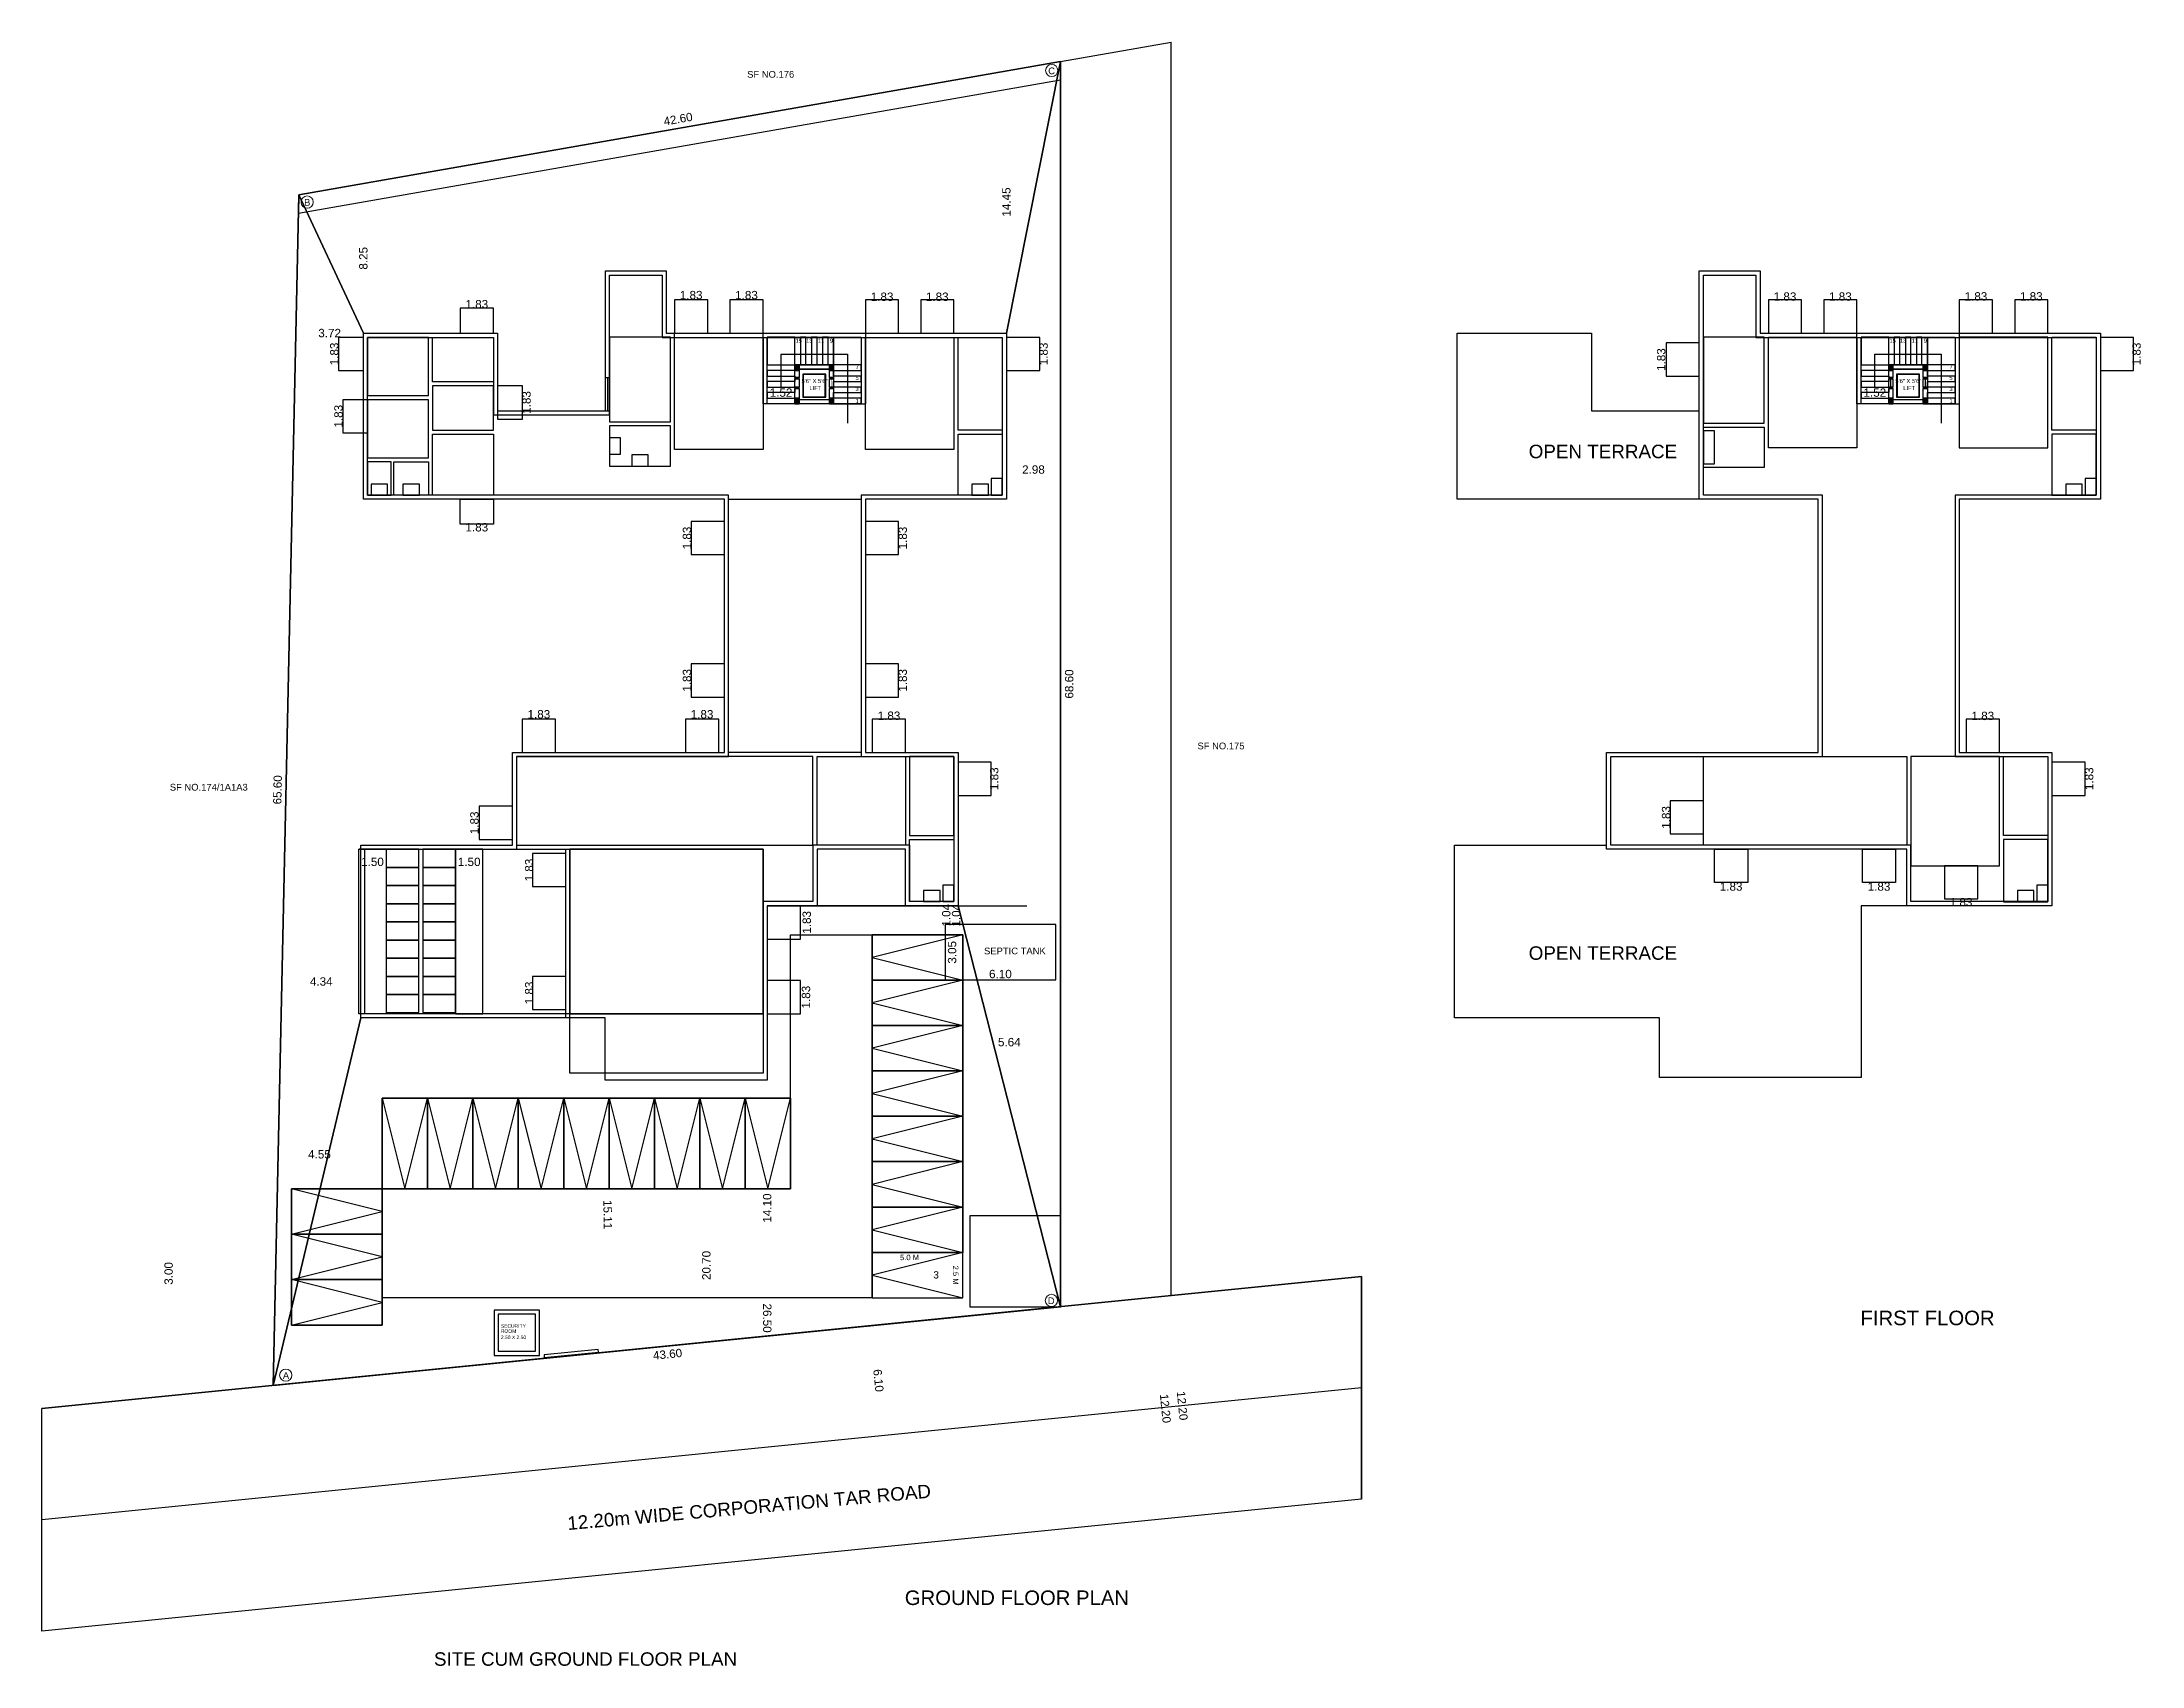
# Model space of a CAD drawing. Header units: metres. Extents: x 1738 to 2075, y -536 to -356.
# Drawn here: x 1826.8 to 1942.5, y -536.4 to -447 of the extents above; entities that cross this region are included whole.
import ezdxf

# ---------------------------------------------------------------- set-up
doc = ezdxf.new("R2010")
doc.units = ezdxf.units.M
doc.header["$MEASUREMENT"] = 0
doc.header["$PDMODE"] = 98
for name, color, linetype in [('AS_AT_SITE', 6, 'Continuous'), ('BLK_1_COVERED_AREA', 140, 'Continuous'), ('BLK_1_FLR_0_BLT_UP_AREA', 1, 'Continuous'), ('BLK_1_FLR_0_EXIT_WIDTH_STAIR', 1, 'Continuous'), ('BLK_1_FLR_0_KITCHEN', 163, 'Continuous'), ('BLK_1_FLR_0_REGULAR_ROOM_1', 117, 'Continuous'), ('BLK_1_FLR_0_REGULAR_ROOM_19', 117, 'Continuous'), ('BLK_1_FLR_0_REGULAR_ROOM_2', 117, 'Continuous'), ('BLK_1_FLR_0_REGULAR_ROOM_20', 117, 'Continuous'), ('BLK_1_FLR_0_REGULAR_ROOM_21', 117, 'Continuous'), ('BLK_1_FLR_0_REGULAR_ROOM_22', 117, 'Continuous'), ('BLK_1_FLR_0_REGULAR_ROOM_23', 117, 'Continuous'), ('BLK_1_FLR_0_REGULAR_ROOM_3', 117, 'Continuous'), ('BLK_1_FLR_0_REGULAR_ROOM_4', 117, 'Continuous'), ('BLK_1_FLR_0_REGULAR_ROOM_5', 117, 'Continuous'), ('BLK_1_FLR_0_REGULAR_ROOM_6', 117, 'Continuous'), ('BLK_1_FLR_0_REGULAR_ROOM_7', 117, 'Continuous'), ('BLK_1_FLR_0_REGULAR_ROOM_8', 117, 'Continuous'), ('BLK_1_FLR_0_ROOM_19_LIGHT_VENTILATION_1', 1, 'Continuous'), ('BLK_1_FLR_0_ROOM_1_LIGHT_VENTILATION_1', 1, 'Continuous'), ('BLK_1_FLR_0_ROOM_1_LIGHT_VENTILATION_2', 1, 'Continuous'), ('BLK_1_FLR_0_ROOM_1_LIGHT_VENTILATION_3', 1, 'Continuous'), ('BLK_1_FLR_0_ROOM_1_LIGHT_VENTILATION_4', 1, 'Continuous'), ('BLK_1_FLR_0_ROOM_20_LIGHT_VENTILATION_1', 1, 'Continuous'), ('BLK_1_FLR_0_ROOM_21_LIGHT_VENTILATION_1', 1, 'Continuous'), ('BLK_1_FLR_0_ROOM_22_LIGHT_VENTILATION_1', 1, 'Continuous'), ('BLK_1_FLR_0_ROOM_23_LIGHT_VENTILATION_1', 1, 'Continuous'), ('BLK_1_FLR_0_ROOM_2_LIGHT_VENTILATION_1', 1, 'Continuous'), ('BLK_1_FLR_0_ROOM_2_LIGHT_VENTILATION_2', 1, 'Continuous'), ('BLK_1_FLR_0_ROOM_2_LIGHT_VENTILATION_3', 1, 'Continuous'), ('BLK_1_FLR_0_ROOM_3_LIGHT_VENTILATION_1', 1, 'Continuous'), ('BLK_1_FLR_0_ROOM_4_LIGHT_VENTILATION_1', 1, 'Continuous'), ('BLK_1_FLR_0_ROOM_5_LIGHT_VENTILATION_1', 1, 'Continuous'), ('BLK_1_FLR_0_ROOM_5_LIGHT_VENTILATION_2', 1, 'Continuous'), ('BLK_1_FLR_0_ROOM_5_LIGHT_VENTILATION_3', 1, 'Continuous'), ('BLK_1_FLR_0_ROOM_5_LIGHT_VENTILATION_4', 1, 'Continuous'), ('BLK_1_FLR_0_ROOM_6_LIGHT_VENTILATION_1', 1, 'Continuous'), ('BLK_1_FLR_0_ROOM_6_LIGHT_VENTILATION_2', 1, 'Continuous'), ('BLK_1_FLR_0_ROOM_7_LIGHT_VENTILATION_1', 1, 'Continuous'), ('BLK_1_FLR_0_ROOM_8_LIGHT_VENTILATION_1', 1, 'Continuous'), ('BLK_1_FLR_0_ROOM_8_LIGHT_VENTILATION_2', 1, 'Continuous'), ('BLK_1_FLR_0_WC_BATH', 3, 'Continuous'), ('BLK_1_FLR_1_BLT_UP_AREA', 1, 'Continuous'), ('BLK_1_FLR_1_REGULAR_ROOM_10', 117, 'Continuous'), ('BLK_1_FLR_1_REGULAR_ROOM_11', 117, 'Continuous'), ('BLK_1_FLR_1_REGULAR_ROOM_12', 117, 'Continuous'), ('BLK_1_FLR_1_REGULAR_ROOM_13', 117, 'Continuous'), ('BLK_1_FLR_1_REGULAR_ROOM_14', 117, 'Continuous'), ('BLK_1_FLR_1_REGULAR_ROOM_15', 117, 'Continuous'), ('BLK_1_FLR_1_REGULAR_ROOM_9', 117, 'Continuous'), ('BLK_1_FLR_1_ROOM_10_LIGHT_VENTILATION_1', 1, 'Continuous'), ('BLK_1_FLR_1_ROOM_11_LIGHT_VENTILATION_1', 1, 'Continuous'), ('BLK_1_FLR_1_ROOM_11_LIGHT_VENTILATION_2', 1, 'Continuous'), ('BLK_1_FLR_1_ROOM_12_LIGHT_VENTILATION_1', 1, 'Continuous'), ('BLK_1_FLR_1_ROOM_13_LIGHT_VENTILATION_1', 1, 'Continuous'), ('BLK_1_FLR_1_ROOM_13_LIGHT_VENTILATION_2', 1, 'Continuous'), ('BLK_1_FLR_1_ROOM_13_LIGHT_VENTILATION_3', 1, 'Continuous'), ('BLK_1_FLR_1_ROOM_14_LIGHT_VENTILATION_1', 1, 'Continuous'), ('BLK_1_FLR_1_ROOM_14_LIGHT_VENTILATION_2', 1, 'Continuous'), ('BLK_1_FLR_1_ROOM_15_LIGHT_VENTILATION_1', 1, 'Continuous'), ('BLK_1_FLR_1_ROOM_9_LIGHT_VENTILATION_1', 1, 'Continuous'), ('BLK_1_FLR_1_ROOM_9_LIGHT_VENTILATION_2', 1, 'Continuous'), ('BLK_1_FLR_1_WC_BATH', 3, 'Continuous'), ('BLK_1_LVL_0_BLDG_FOOT_PRINT', 1, 'Continuous'), ('BLK_1_LVL_0_FRONT_SETBACK', 2, 'Continuous'), ('BLK_1_LVL_0_REAR_SETBACK', 11, 'Continuous'), ('BLK_1_LVL_0_SIDE_SETBACK1', 171, 'Continuous'), ('BLK_1_LVL_0_SIDE_SETBACK2', 102, 'Continuous'), ('BLK_1_LVL_1_BLDG_FOOT_PRINT', 1, 'Continuous'), ('BLK_1_MAX_HEIGHT_CAL', 6, 'Continuous'), ('DIST_CL_ROAD', 7, 'Continuous'), ('DIST_EXIT', 7, 'Continuous'), ('DRIVE_WAY', 254, 'Continuous'), ('GUARD_ROOM', 2, 'Continuous'), ('MAIN_GATE', 57, 'Continuous'), ('NOTIFIED_ROAD', 1, 'Continuous'), ('PER_AISLE_WIDTH', 5, 'Continuous'), ('PLOT_BOUNDARY', 70, 'Continuous'), ('ROAD_WIDTH', 1, 'Continuous'), ('RWH', 130, 'Continuous'), ('SEPTIC_TANK', 146, 'Continuous'), ('SURRENDER_ROAD_WIDTH', 2, 'Continuous'), ('TEXT', 40, 'Continuous'), ('TOILET_VENTILATION', 6, 'Continuous'), ('TRANSFORMER_YARD', 7, 'Continuous'), ('TWO_WHEELER_DRIVE_WAY', 6, 'Continuous'), ('TWO_WHEELER_PARKING', 2, 'Continuous')]:
    doc.layers.add(name, color=color, linetype=linetype)
doc.layers.add('FMB_OR_PLR', color=70, linetype='Continuous', lineweight=0)
doc.layers.add('SUPER_IMPOSED', color=5, linetype='Continuous', lineweight=0)
doc.layers.add('PARKING_SLOT', color=30, linetype='Continuous', plot=False)
doc.styles.add('16PT5', font='ARIALN.TTF', dxfattribs={"height": 8})
doc.styles.add('ARIAL', font='arial.ttf')
doc.styles.add('Century Gothic', font='GOTHIC.TTF')
doc.styles.get("Standard").update_dxf_attribs({"font": 'arial.ttf'})
doc.dimstyles.get("Standard").update_dxf_attribs({"dimtxt": 0.46, "dimasz": 0.1, "dimexe": 0.15, "dimexo": 0, "dimgap": 0.09, "dimtad": 0, "dimzin": 0, "dimdsep": 46, "dimtxsty": 'Standard', "dimcen": 0.09, "dimse1": 1, "dimse2": 1, "dimsd1": 1, "dimsd2": 1, "dimadec": 0, "dimazin": 0, "dimtfac": 1, "dimtix": 1, "dimtofl": 0, "dimtmove": 0, "dimatfit": 3, "dimfxl": 0, "dimtolj": 1, "dimtzin": 0, "dimarcsym": 0})

msp = doc.modelspace()

# ---------------------------------------------------------------- texts
at = {"lineweight": 20}
for s, height, p in [('SF NO.176', 0.3711, (1865.606, -448.953)), ('C', 0.371, (1882.192, -448.76)), ('B', 0.371, (1841.194, -456.006)), ('SF NO.175', 0.3711, (1890.417, -485.948)), ('SF NO.174/1A1A3', 0.37112, (1833.795, -488.222)), ('SEPTIC TANK ', 0.37112, (1878.658, -497.242)), ('D', 0.371, (1882.17, -516.511)), ('SECURITY ', 0.1955, (1852.034, -517.814)), ('2.50 X 2.50', 0.19552, (1852.034, -518.436)), ('ROOM', 0.1955, (1852.034, -518.093)), ('A', 0.371, (1840.023, -520.63)), ('SITE CUM GROUND FLOOR PLAN ', 0.74224, (1848.349, -536.434))]:
    msp.add_text(s, height=height, dxfattribs=at).set_placement(p)
for s, height, style, p in [('15', 0.2286, '16PT5', (1868.273, -463.554)), ('13', 0.2286, '16PT5', (1868.857, -463.554)), ('11', 0.2286, '16PT5', (1869.498, -463.555)), ('9', 0.229, '16PT5', (1870.158, -463.554)), ('7', 0.229, '16PT5', (1871.582, -464.998)), ('5\'6" X 5\'6"', 0.2286, 'Century Gothic', (1868.6, -465.77)), ('LIFT', 0.2286, 'Century Gothic', (1869.036, -466.154)), ('5', 0.229, '16PT5', (1871.574, -465.604)), ('3', 0.229, '16PT5', (1871.576, -466.215)), ('1', 0.229, '16PT5', (1871.579, -466.873))]:
    msp.add_text(s, height=height, dxfattribs=dict(style=style)).set_placement(p)
at = {"lineweight": 30}
for s, height, style, p in [('15', 0.2286, '16PT5', (1928.544, -463.554)), ('13', 0.2286, '16PT5', (1929.128, -463.554)), ('11', 0.2286, '16PT5', (1929.769, -463.555)), ('9', 0.229, '16PT5', (1930.429, -463.554)), ('7', 0.229, '16PT5', (1931.853, -464.998)), ('5\'6" X 5\'6"', 0.2286, 'Century Gothic', (1928.871, -465.77)), ('LIFT', 0.2286, 'Century Gothic', (1929.307, -466.154)), ('5', 0.229, '16PT5', (1931.845, -465.604)), ('3', 0.229, '16PT5', (1931.847, -466.215)), ('1', 0.229, '16PT5', (1931.85, -466.873))]:
    msp.add_text(s, height=height, dxfattribs=dict(at, style=style)).set_placement(p)
for p in [(1908.667, -469.911), (1908.667, -497.543)]:
    msp.add_text('OPEN TERRACE', height=0.74224, dxfattribs=at).set_placement(p)
at = {"lineweight": 20}
msp.add_text('12.20m WIDE CORPORATION TAR ROAD', height=0.74224, rotation=5.11113, dxfattribs=at).set_placement((1855.734, -528.959))
at = {"lineweight": 20, "insert": (1874.551, -513.941), "char_height": 0.3, "width": 1.29469, "attachment_point": 5, "style": 'ARIAL'}
msp.add_mtext('\\A1;5.0 M', dxfattribs=at)
at = {"lineweight": 20, "insert": (1877.094, -514.913), "char_height": 0.3, "width": 1.29469, "attachment_point": 5, "rotation": 270, "style": 'ARIAL'}
msp.add_mtext('\\A1;2.5 M', dxfattribs=at)
at = {"layer": 'BLK_1_FLR_0_BLT_UP_AREA', "lineweight": 30, "insert": (1874.29, -532.285), "char_height": 0.8, "attachment_point": 1}
msp.add_mtext_dynamic_manual_height_columns('GROUND FLOOR PLAN', width=13.14778, gutter_width=1, heights=[0], dxfattribs=at)
at = {"layer": 'BLK_1_FLR_1_BLT_UP_AREA', "lineweight": 30}
msp.add_text('FIRST FLOOR', height=0.8, dxfattribs=at).set_placement((1926.949, -517.672))
at = {"layer": 'TEXT', "color": 7, "style": 'ARIAL'}
msp.add_text('3', height=0.4, dxfattribs=at).set_placement((1875.861, -515.099))

# ---------------------------------------------------------------- blocks, each defined once
blk = doc.blocks.new('*D47')
at = {"layer": 'DEFPOINTS', "color": 0, "lineweight": 30}
for p in [(1882.87, -448.05), (1840.82, -454.9), (1840.91, -455.4)]:
    blk.add_point(p, dxfattribs=at)
at = {"color": 0, "lineweight": 30, "insert": (1861.8, -451.23), "char_height": 0.46, "attachment_point": 5, "rotation": 9.9322}
blk.add_mtext('\\A1;42.60', dxfattribs=at)
blk = doc.blocks.new('*D48')
at = {"layer": 'DEFPOINTS', "color": 0, "lineweight": 30}
for p in [(1882.87, -448.05), (1883.35, -448.05), (1882.87, -516.65)]:
    blk.add_point(p, dxfattribs=at)
at = {"color": 0, "lineweight": 30, "insert": (1883.35, -482.35), "char_height": 0.46, "attachment_point": 5, "rotation": 90}
blk.add_mtext('\\A1;68.60', dxfattribs=at)
blk = doc.blocks.new('*D49')
at = {"layer": 'DEFPOINTS', "color": 0, "lineweight": 30}
for p in [(1840.44, -455.39), (1840.91, -455.4), (1839.48, -520.99)]:
    blk.add_point(p, dxfattribs=at)
at = {"color": 0, "lineweight": 30, "insert": (1839.73, -488.18), "char_height": 0.46, "attachment_point": 5, "rotation": 88.7573}
blk.add_mtext('\\A1;65.60', dxfattribs=at)
blk = doc.blocks.new('*D44')
at = {"layer": 'DEFPOINTS', "color": 0, "lineweight": 30}
for p in [(1882.87, -516.65), (1839.48, -520.99), (1839.53, -521.44)]:
    blk.add_point(p, dxfattribs=at)
at = {"color": 0, "lineweight": 30, "insert": (1861.22, -519.27), "char_height": 0.46, "attachment_point": 5, "rotation": 5.7027}
blk.add_mtext('\\A1;43.60', dxfattribs=at)
blk = doc.blocks.new('*D50')
at = {"layer": 'DEFPOINTS', "color": 0, "lineweight": 30}
for p in [(1879.89, -470.54), (1882.87, -470.54), (1882.87, -470.54)]:
    blk.add_point(p, dxfattribs=at)
at = {"color": 0, "lineweight": 30, "insert": (1881.38, -470.54), "char_height": 0.46, "attachment_point": 5, "rotation": 0.0001}
blk.add_mtext('\\A1;2.98', dxfattribs=at)
blk = doc.blocks.new('*D45')
at = {"layer": 'DEFPOINTS', "color": 0, "lineweight": 30}
for p in [(1839.97, -498.74), (1839.97, -498.74), (1844.31, -498.74)]:
    blk.add_point(p, dxfattribs=at)
at = {"color": 0, "lineweight": 30, "insert": (1842.14, -498.74), "char_height": 0.46, "attachment_point": 5}
blk.add_mtext('\\A1;4.34', dxfattribs=at)
blk = doc.blocks.new('*D46')
at = {"layer": 'DEFPOINTS', "color": 0, "lineweight": 30}
for p in [(1839.76, -508.26), (1839.76, -508.26), (1844.31, -508.26)]:
    blk.add_point(p, dxfattribs=at)
at = {"color": 0, "lineweight": 30, "insert": (1842.04, -508.26), "char_height": 0.46, "attachment_point": 5}
blk.add_mtext('\\A1;4.55', dxfattribs=at)
blk = doc.blocks.new('*D51')
at = {"layer": 'DEFPOINTS', "color": 0, "lineweight": 30}
for p in [(1877.23, -502.08), (1877.23, -502.08), (1882.87, -502.08)]:
    blk.add_point(p, dxfattribs=at)
at = {"color": 0, "lineweight": 30, "insert": (1880.05, -502.08), "char_height": 0.46, "attachment_point": 5}
blk.add_mtext('\\A1;5.64', dxfattribs=at)
blk = doc.blocks.new('*D52')
at = {"layer": 'DEFPOINTS', "color": 0, "lineweight": 30}
for p in [(1888.97, -516.04), (1890.18, -528.18), (1890.18, -528.18)]:
    blk.add_point(p, dxfattribs=at)
at = {"layer": 'ROAD_WIDTH', "color": 0, "insert": (1889.58, -522.11), "char_height": 0.46, "attachment_point": 5, "rotation": 275.7027}
blk.add_mtext('\\A1;12.20', dxfattribs=at)
blk = doc.blocks.new('*D53')
at = {"layer": 'DEFPOINTS', "color": 0, "lineweight": 30}
for p in [(1888.04, -516.19), (1889.26, -528.33), (1889.26, -528.33)]:
    blk.add_point(p, dxfattribs=at)
at = {"layer": 'SURRENDER_ROAD_WIDTH', "color": 0, "insert": (1888.65, -522.26), "char_height": 0.46, "attachment_point": 5, "rotation": 275.7027}
blk.add_mtext('\\A1;12.20', dxfattribs=at)
blk = doc.blocks.new('*D54')
at = {"layer": 'DEFPOINTS', "color": 0, "lineweight": 30}
for p in [(1863.36, -504.03), (1863.36, -504.03), (1863.36, -524.73)]:
    blk.add_point(p, dxfattribs=at)
at = {"layer": 'DIST_CL_ROAD', "color": 0, "insert": (1863.36, -514.38), "char_height": 0.46, "attachment_point": 5, "rotation": 90}
blk.add_mtext('\\A1;20.70', dxfattribs=at)
blk = doc.blocks.new('*D55')
at = {"layer": 'DEFPOINTS', "color": 0, "lineweight": 30}
for p in [(1872.53, -517.69), (1872.53, -517.69), (1873.14, -523.76)]:
    blk.add_point(p, dxfattribs=at)
at = {"layer": 'NOTIFIED_ROAD', "color": 0, "insert": (1872.84, -520.72), "char_height": 0.46, "attachment_point": 5, "rotation": 275.7027}
blk.add_mtext('\\A1;6.10', dxfattribs=at)
blk = doc.blocks.new('*D56')
at = {"layer": 'DEFPOINTS', "color": 0, "lineweight": 30}
for p in [(1876.58, -494.57), (1876.58, -495.61), (1876.58, -495.61)]:
    blk.add_point(p, dxfattribs=at)
at = {"layer": 'SEPTIC_TANK', "color": 0, "insert": (1876.58, -495.09), "char_height": 0.46, "attachment_point": 5, "rotation": 90}
blk.add_mtext('\\A1;1.04', dxfattribs=at)
blk = doc.blocks.new('*D57')
at = {"layer": 'DEFPOINTS', "color": 0, "lineweight": 30}
for p in [(1876.51, -498.33), (1876.51, -498.66), (1882.61, -498.66)]:
    blk.add_point(p, dxfattribs=at)
at = {"color": 0, "lineweight": 30, "insert": (1879.56, -498.33), "char_height": 0.46, "attachment_point": 5}
blk.add_mtext('\\A1;6.10', dxfattribs=at)
blk = doc.blocks.new('*D58')
at = {"layer": 'DEFPOINTS', "color": 0, "lineweight": 30}
for p in [(1876.51, -495.61), (1876.9, -495.61), (1876.51, -498.66)]:
    blk.add_point(p, dxfattribs=at)
at = {"color": 0, "lineweight": 30, "insert": (1876.9, -497.13), "char_height": 0.46, "attachment_point": 5, "rotation": 90}
blk.add_mtext('\\A1;3.05', dxfattribs=at)
blk = doc.blocks.new('CAR')
at = {"color": 240}
for p, q in [((0, 2.5), (-5, 1.25)), ((-5, 1.25), (0, 0))]:
    blk.add_line(p, q, dxfattribs=at)
blk.add_lwpolyline([(-5, 0), (0, 0), (0, 2.5), (-5, 2.5)], close=True, dxfattribs=at)
blk = doc.blocks.new('*D59')
at = {"layer": 'DEFPOINTS', "color": 0, "lineweight": 30}
for p in [(1866.71, -466.3), (1866.71, -466.3), (1868.23, -466.3)]:
    blk.add_point(p, dxfattribs=at)
at = {"layer": 'BLK_1_FLR_0_EXIT_WIDTH_STAIR', "color": 0, "insert": (1867.47, -466.3), "char_height": 0.46, "attachment_point": 5}
blk.add_mtext('\\A1;1.52', dxfattribs=at)
blk = doc.blocks.new('*D60')
at = {"layer": 'DEFPOINTS', "color": 0, "lineweight": 30}
for p in [(1926.98, -466.3), (1926.98, -466.3), (1928.51, -466.3)]:
    blk.add_point(p, dxfattribs=at)
at = {"color": 0, "lineweight": 30, "insert": (1927.74, -466.3), "char_height": 0.46, "attachment_point": 5}
blk.add_mtext('\\A1;1.52', dxfattribs=at)
blk = doc.blocks.new('*D62')
at = {"layer": 'DEFPOINTS', "color": 0, "lineweight": 30}
for p in [(1840.74, -463.02), (1840.74, -463.02), (1844.46, -463.02)]:
    blk.add_point(p, dxfattribs=at)
at = {"color": 0, "lineweight": 30, "insert": (1842.6, -463.02), "char_height": 0.46, "attachment_point": 5, "rotation": 360}
blk.add_mtext('\\A1;3.72', dxfattribs=at)
blk = doc.blocks.new('*D63')
at = {"layer": 'DEFPOINTS', "color": 0, "lineweight": 30}
for p in [(1844.46, -454.78), (1844.46, -454.78), (1844.46, -463.02)]:
    blk.add_point(p, dxfattribs=at)
at = {"color": 0, "lineweight": 30, "insert": (1844.46, -458.9), "char_height": 0.46, "attachment_point": 5, "rotation": 90}
blk.add_mtext('\\A1;8.25', dxfattribs=at)
blk = doc.blocks.new('*D64')
at = {"layer": 'DEFPOINTS', "color": 0, "lineweight": 30}
for p in [(1879.89, -448.57), (1879.89, -448.57), (1879.89, -463.02)]:
    blk.add_point(p, dxfattribs=at)
at = {"color": 0, "lineweight": 30, "insert": (1879.89, -455.8), "char_height": 0.46, "attachment_point": 5, "rotation": 90}
blk.add_mtext('\\A1;14.45', dxfattribs=at)
blk = doc.blocks.new('*D65')
at = {"layer": 'DEFPOINTS', "color": 0, "lineweight": 30}
for p in [(1866.71, -504.17), (1866.71, -504.17), (1866.71, -518.27)]:
    blk.add_point(p, dxfattribs=at)
at = {"color": 0, "lineweight": 30, "insert": (1866.71, -511.22), "char_height": 0.46, "attachment_point": 5, "rotation": 90}
blk.add_mtext('\\A1;14.10', dxfattribs=at)
blk = doc.blocks.new('*D66')
at = {"layer": 'DEFPOINTS', "color": 0, "lineweight": 30}
for p in [(1877.12, -494.57), (1877.12, -495.61), (1877.12, -495.61)]:
    blk.add_point(p, dxfattribs=at)
at = {"layer": 'SEPTIC_TANK', "color": 0, "insert": (1877.12, -495.09), "char_height": 0.46, "attachment_point": 5, "rotation": 90}
blk.add_mtext('\\A1;1.04', dxfattribs=at)
blk = doc.blocks.new('*D67')
at = {"layer": 'DEFPOINTS', "color": 0, "lineweight": 30}
for p in [(1866.71, -504.03), (1866.71, -530.53), (1866.72, -530.53)]:
    blk.add_point(p, dxfattribs=at)
at = {"layer": 'BLK_1_MAX_HEIGHT_CAL', "color": 0, "insert": (1866.71, -517.28), "char_height": 0.46, "attachment_point": 5, "rotation": 270.0199}
blk.add_mtext('\\A1;26.50', dxfattribs=at)
blk = doc.blocks.new('*D70')
at = {"layer": 'DEFPOINTS', "color": 0, "lineweight": 30}
for p in [(1857.78, -504.03), (1858.05, -519.13), (1858.05, -519.13)]:
    blk.add_point(p, dxfattribs=at)
at = {"layer": 'DIST_EXIT', "color": 0, "insert": (1857.92, -511.58), "char_height": 0.46, "attachment_point": 5, "rotation": 271.0385}
blk.add_mtext('\\A1;15.11', dxfattribs=at)
blk = doc.blocks.new('*D71')
at = {"layer": 'DEFPOINTS', "color": 0, "lineweight": 30}
for p in [(1844.21, -491.45), (1845.71, -491.45), (1845.71, -492.15)]:
    blk.add_point(p, dxfattribs=at)
at = {"layer": 'TWO_WHEELER_DRIVE_WAY', "color": 0, "insert": (1844.96, -492.15), "char_height": 0.46, "attachment_point": 5}
blk.add_mtext('\\A1;1.50', dxfattribs=at)
blk = doc.blocks.new('*D72')
at = {"layer": 'DEFPOINTS', "color": 0, "lineweight": 30}
for p in [(1849.54, -491.45), (1851.04, -491.45), (1849.54, -492.15)]:
    blk.add_point(p, dxfattribs=at)
at = {"layer": 'TWO_WHEELER_DRIVE_WAY', "color": 0, "insert": (1850.29, -492.15), "char_height": 0.46, "attachment_point": 5}
blk.add_mtext('\\A1;1.50', dxfattribs=at)
blk = doc.blocks.new('*D74')
at = {"layer": 'DEFPOINTS', "color": 0, "lineweight": 30}
for p in [(1853.78, -498.46), (1853.6, -500.29), (1853.78, -500.29)]:
    blk.add_point(p, dxfattribs=at)
at = {"layer": 'BLK_1_FLR_0_ROOM_1_LIGHT_VENTILATION_1', "color": 0, "insert": (1853.6, -499.37), "char_height": 0.46, "attachment_point": 5, "rotation": 90}
blk.add_mtext('\\A1;1.83', dxfattribs=at)
blk = doc.blocks.new('*D75')
at = {"layer": 'DEFPOINTS', "color": 0, "lineweight": 30}
for p in [(1850.85, -489.08), (1850.58, -490.91), (1850.85, -490.91)]:
    blk.add_point(p, dxfattribs=at)
at = {"layer": 'BLK_1_FLR_0_ROOM_2_LIGHT_VENTILATION_1', "color": 0, "insert": (1850.58, -490), "char_height": 0.46, "attachment_point": 5, "rotation": 90}
blk.add_mtext('\\A1;1.83', dxfattribs=at)
blk = doc.blocks.new('*D76')
at = {"layer": 'DEFPOINTS', "color": 0, "lineweight": 30}
for p in [(1872.5, -484.1), (1872.5, -484.29), (1874.33, -484.29)]:
    blk.add_point(p, dxfattribs=at)
at = {"layer": 'BLK_1_FLR_0_ROOM_3_LIGHT_VENTILATION_1', "color": 0, "insert": (1873.42, -484.1), "char_height": 0.46, "attachment_point": 5}
blk.add_mtext('\\A1;1.83', dxfattribs=at)
blk = doc.blocks.new('*D77')
at = {"layer": 'DEFPOINTS', "color": 0, "lineweight": 30}
for p in [(1879.06, -486.66), (1879.06, -488.49), (1879.22, -488.49)]:
    blk.add_point(p, dxfattribs=at)
at = {"layer": 'BLK_1_FLR_0_ROOM_4_LIGHT_VENTILATION_1', "color": 0, "insert": (1879.22, -487.57), "char_height": 0.46, "attachment_point": 5, "rotation": 90}
blk.add_mtext('\\A1;1.83', dxfattribs=at)
blk = doc.blocks.new('*D78')
at = {"layer": 'DEFPOINTS', "color": 0, "lineweight": 30}
for p in [(1862.29, -481.24), (1862.52, -481.24), (1862.52, -483.07)]:
    blk.add_point(p, dxfattribs=at)
at = {"layer": 'BLK_1_FLR_0_ROOM_5_LIGHT_VENTILATION_1', "color": 0, "insert": (1862.29, -482.15), "char_height": 0.46, "attachment_point": 5, "rotation": 90}
blk.add_mtext('\\A1;1.83', dxfattribs=at)
blk = doc.blocks.new('*D79')
at = {"layer": 'DEFPOINTS', "color": 0, "lineweight": 30}
for p in [(1872.12, -461.19), (1873.95, -461.02), (1873.95, -461.19)]:
    blk.add_point(p, dxfattribs=at)
at = {"layer": 'BLK_1_FLR_0_ROOM_6_LIGHT_VENTILATION_1', "color": 0, "insert": (1873.04, -461.02), "char_height": 0.46, "attachment_point": 5}
blk.add_mtext('\\A1;1.83', dxfattribs=at)
blk = doc.blocks.new('*D80')
at = {"layer": 'DEFPOINTS', "color": 0, "lineweight": 30}
for p in [(1881.72, -463.25), (1881.72, -465.08), (1881.94, -465.08)]:
    blk.add_point(p, dxfattribs=at)
at = {"layer": 'BLK_1_FLR_0_ROOM_7_LIGHT_VENTILATION_1', "color": 0, "insert": (1881.94, -464.17), "char_height": 0.46, "attachment_point": 5, "rotation": 90}
blk.add_mtext('\\A1;1.83', dxfattribs=at)
blk = doc.blocks.new('*D81')
at = {"layer": 'DEFPOINTS', "color": 0, "lineweight": 30}
for p in [(1861.61, -461.19), (1863.44, -460.93), (1863.44, -461.19)]:
    blk.add_point(p, dxfattribs=at)
at = {"layer": 'BLK_1_FLR_0_ROOM_8_LIGHT_VENTILATION_1', "color": 0, "insert": (1862.52, -460.93), "char_height": 0.46, "attachment_point": 5}
blk.add_mtext('\\A1;1.83', dxfattribs=at)
blk = doc.blocks.new('*D82')
at = {"layer": 'DEFPOINTS', "color": 0, "lineweight": 30}
for p in [(1921.88, -461.01), (1921.88, -461.19), (1923.71, -461.19)]:
    blk.add_point(p, dxfattribs=at)
at = {"layer": 'BLK_1_FLR_1_ROOM_9_LIGHT_VENTILATION_1', "color": 0, "insert": (1922.79, -461.01), "char_height": 0.46, "attachment_point": 5}
blk.add_mtext('\\A1;1.83', dxfattribs=at)
blk = doc.blocks.new('*D83')
at = {"layer": 'DEFPOINTS', "color": 0, "lineweight": 30}
for p in [(1916.24, -463.56), (1915.97, -465.39), (1916.24, -465.39)]:
    blk.add_point(p, dxfattribs=at)
at = {"layer": 'BLK_1_FLR_1_ROOM_10_LIGHT_VENTILATION_1', "color": 0, "insert": (1915.97, -464.48), "char_height": 0.46, "attachment_point": 5, "rotation": 90}
blk.add_mtext('\\A1;1.83', dxfattribs=at)
blk = doc.blocks.new('*D84')
at = {"layer": 'DEFPOINTS', "color": 0, "lineweight": 30}
for p in [(1932.39, -461), (1932.39, -461.19), (1934.22, -461.19)]:
    blk.add_point(p, dxfattribs=at)
at = {"layer": 'BLK_1_FLR_1_ROOM_11_LIGHT_VENTILATION_1', "color": 0, "insert": (1933.31, -461), "char_height": 0.46, "attachment_point": 5}
blk.add_mtext('\\A1;1.83', dxfattribs=at)
blk = doc.blocks.new('*D85')
at = {"layer": 'DEFPOINTS', "color": 0, "lineweight": 30}
for p in [(1941.99, -463.25), (1941.99, -465.08), (1942.16, -465.08)]:
    blk.add_point(p, dxfattribs=at)
at = {"layer": 'BLK_1_FLR_1_ROOM_12_LIGHT_VENTILATION_1', "color": 0, "insert": (1942.16, -464.17), "char_height": 0.46, "attachment_point": 5, "rotation": 90}
blk.add_mtext('\\A1;1.83', dxfattribs=at)
blk = doc.blocks.new('*D86')
at = {"layer": 'DEFPOINTS', "color": 0, "lineweight": 30}
for p in [(1916.24, -488.78), (1916.46, -488.78), (1916.46, -490.61)]:
    blk.add_point(p, dxfattribs=at)
at = {"layer": 'BLK_1_FLR_1_ROOM_13_LIGHT_VENTILATION_1', "color": 0, "insert": (1916.24, -489.7), "char_height": 0.46, "attachment_point": 5, "rotation": 90}
blk.add_mtext('\\A1;1.83', dxfattribs=at)
blk = doc.blocks.new('*D87')
at = {"layer": 'DEFPOINTS', "color": 0, "lineweight": 30}
for p in [(1932.77, -484.29), (1934.6, -484.11), (1934.6, -484.29)]:
    blk.add_point(p, dxfattribs=at)
at = {"layer": 'BLK_1_FLR_1_ROOM_14_LIGHT_VENTILATION_1', "color": 0, "insert": (1933.69, -484.11), "char_height": 0.46, "attachment_point": 5}
blk.add_mtext('\\A1;1.83', dxfattribs=at)
blk = doc.blocks.new('*D88')
at = {"layer": 'DEFPOINTS', "color": 0, "lineweight": 30}
for p in [(1939.33, -486.66), (1939.33, -488.49), (1939.55, -488.49)]:
    blk.add_point(p, dxfattribs=at)
at = {"layer": 'BLK_1_FLR_1_ROOM_15_LIGHT_VENTILATION_1', "color": 0, "insert": (1939.55, -487.57), "char_height": 0.46, "attachment_point": 5, "rotation": 90}
blk.add_mtext('\\A1;1.83', dxfattribs=at)
blk = doc.blocks.new('*D96')
at = {"layer": 'DEFPOINTS', "color": 0, "lineweight": 30}
for p in [(1924.92, -461.01), (1924.92, -461.19), (1926.75, -461.19)]:
    blk.add_point(p, dxfattribs=at)
at = {"layer": 'BLK_1_FLR_1_ROOM_9_LIGHT_VENTILATION_2', "color": 0, "insert": (1925.84, -461.01), "char_height": 0.46, "attachment_point": 5}
blk.add_mtext('\\A1;1.83', dxfattribs=at)
blk = doc.blocks.new('*D97')
at = {"layer": 'DEFPOINTS', "color": 0, "lineweight": 30}
for p in [(1935.44, -461), (1935.44, -461.19), (1937.27, -461.19)]:
    blk.add_point(p, dxfattribs=at)
at = {"layer": 'BLK_1_FLR_1_ROOM_11_LIGHT_VENTILATION_2', "color": 0, "insert": (1936.36, -461), "char_height": 0.46, "attachment_point": 5}
blk.add_mtext('\\A1;1.83', dxfattribs=at)
blk = doc.blocks.new('*D98')
at = {"layer": 'DEFPOINTS', "color": 0, "lineweight": 30}
for p in [(1918.9, -493.28), (1920.73, -493.28), (1920.73, -493.51)]:
    blk.add_point(p, dxfattribs=at)
at = {"layer": 'BLK_1_FLR_1_ROOM_13_LIGHT_VENTILATION_2', "color": 0, "insert": (1919.82, -493.51), "char_height": 0.46, "attachment_point": 5}
blk.add_mtext('\\A1;1.83', dxfattribs=at)
blk = doc.blocks.new('*D99')
at = {"layer": 'DEFPOINTS', "color": 0, "lineweight": 30}
for p in [(1931.58, -494.19), (1931.58, -494.37), (1933.41, -494.19)]:
    blk.add_point(p, dxfattribs=at)
at = {"layer": 'BLK_1_FLR_1_ROOM_14_LIGHT_VENTILATION_2', "color": 0, "insert": (1932.49, -494.37), "char_height": 0.46, "attachment_point": 5}
blk.add_mtext('\\A1;1.83', dxfattribs=at)
blk = doc.blocks.new('*D100')
at = {"layer": 'DEFPOINTS', "color": 0, "lineweight": 30}
for p in [(1853.78, -491.68), (1853.6, -493.51), (1853.78, -493.51)]:
    blk.add_point(p, dxfattribs=at)
at = {"layer": 'BLK_1_FLR_0_ROOM_1_LIGHT_VENTILATION_2', "color": 0, "insert": (1853.6, -492.6), "char_height": 0.46, "attachment_point": 5, "rotation": 90}
blk.add_mtext('\\A1;1.83', dxfattribs=at)
blk = doc.blocks.new('*D101')
at = {"layer": 'DEFPOINTS', "color": 0, "lineweight": 30}
for p in [(1853.22, -484.02), (1853.22, -484.29), (1855.05, -484.29)]:
    blk.add_point(p, dxfattribs=at)
at = {"layer": 'BLK_1_FLR_0_ROOM_2_LIGHT_VENTILATION_2', "color": 0, "insert": (1854.13, -484.02), "char_height": 0.46, "attachment_point": 5}
blk.add_mtext('\\A1;1.83', dxfattribs=at)
blk = doc.blocks.new('*D102')
at = {"layer": 'DEFPOINTS', "color": 0, "lineweight": 30}
for p in [(1862.29, -473.39), (1862.52, -473.39), (1862.52, -475.22)]:
    blk.add_point(p, dxfattribs=at)
at = {"layer": 'BLK_1_FLR_0_ROOM_5_LIGHT_VENTILATION_2', "color": 0, "insert": (1862.29, -474.31), "char_height": 0.46, "attachment_point": 5, "rotation": 90}
blk.add_mtext('\\A1;1.83', dxfattribs=at)
blk = doc.blocks.new('*D103')
at = {"layer": 'DEFPOINTS', "color": 0, "lineweight": 30}
for p in [(1875.17, -461.19), (1877, -461.02), (1877, -461.19)]:
    blk.add_point(p, dxfattribs=at)
at = {"layer": 'BLK_1_FLR_0_ROOM_6_LIGHT_VENTILATION_2', "color": 0, "insert": (1876.08, -461.02), "char_height": 0.46, "attachment_point": 5}
blk.add_mtext('\\A1;1.83', dxfattribs=at)
blk = doc.blocks.new('*D104')
at = {"layer": 'DEFPOINTS', "color": 0, "lineweight": 30}
for p in [(1864.65, -461.19), (1866.48, -460.93), (1866.48, -461.19)]:
    blk.add_point(p, dxfattribs=at)
at = {"layer": 'BLK_1_FLR_0_ROOM_8_LIGHT_VENTILATION_2', "color": 0, "insert": (1865.57, -460.93), "char_height": 0.46, "attachment_point": 5}
blk.add_mtext('\\A1;1.83', dxfattribs=at)
blk = doc.blocks.new('*D105')
at = {"layer": 'DEFPOINTS', "color": 0, "lineweight": 30}
for p in [(1862.21, -484.02), (1862.21, -484.29), (1864.04, -484.29)]:
    blk.add_point(p, dxfattribs=at)
at = {"layer": 'BLK_1_FLR_0_ROOM_2_LIGHT_VENTILATION_3', "color": 0, "insert": (1863.12, -484.02), "char_height": 0.46, "attachment_point": 5}
blk.add_mtext('\\A1;1.83', dxfattribs=at)
blk = doc.blocks.new('*D106')
at = {"layer": 'DEFPOINTS', "color": 0, "lineweight": 30}
for p in [(1873.95, -473.39), (1873.95, -475.22), (1874.18, -475.22)]:
    blk.add_point(p, dxfattribs=at)
at = {"layer": 'BLK_1_FLR_0_ROOM_5_LIGHT_VENTILATION_3', "color": 0, "insert": (1874.18, -474.31), "char_height": 0.46, "attachment_point": 5, "rotation": 90}
blk.add_mtext('\\A1;1.83', dxfattribs=at)
blk = doc.blocks.new('*D107')
at = {"layer": 'DEFPOINTS', "color": 0, "lineweight": 30}
for p in [(1927.06, -493.28), (1928.89, -493.28), (1928.89, -493.51)]:
    blk.add_point(p, dxfattribs=at)
at = {"layer": 'BLK_1_FLR_1_ROOM_13_LIGHT_VENTILATION_3', "color": 0, "insert": (1927.97, -493.51), "char_height": 0.46, "attachment_point": 5}
blk.add_mtext('\\A1;1.83', dxfattribs=at)
blk = doc.blocks.new('*D108')
at = {"layer": 'DEFPOINTS', "color": 0, "lineweight": 30}
for p in [(1873.95, -481.24), (1873.95, -483.07), (1874.18, -483.07)]:
    blk.add_point(p, dxfattribs=at)
at = {"layer": 'BLK_1_FLR_0_ROOM_5_LIGHT_VENTILATION_4', "color": 0, "insert": (1874.18, -482.15), "char_height": 0.46, "attachment_point": 5, "rotation": 90}
blk.add_mtext('\\A1;1.83', dxfattribs=at)
blk = doc.blocks.new('*D109')
at = {"layer": 'DEFPOINTS', "color": 0, "lineweight": 30}
for p in [(1868.85, -498.69), (1868.54, -500.52), (1868.85, -500.52)]:
    blk.add_point(p, dxfattribs=at)
at = {"layer": 'BLK_1_FLR_0_ROOM_1_LIGHT_VENTILATION_3', "color": 0, "insert": (1868.85, -499.6), "char_height": 0.46, "attachment_point": 5, "rotation": 90}
blk.add_mtext('\\A1;1.83', dxfattribs=at)
blk = doc.blocks.new('*D110')
at = {"layer": 'DEFPOINTS', "color": 0, "lineweight": 30}
for p in [(1843.09, -466.69), (1843.32, -466.69), (1843.32, -468.52)]:
    blk.add_point(p, dxfattribs=at)
at = {"layer": 'BLK_1_FLR_0_ROOM_19_LIGHT_VENTILATION_1', "color": 0, "insert": (1843.09, -467.6), "char_height": 0.46, "attachment_point": 5, "rotation": 90}
blk.add_mtext('\\A1;1.83', dxfattribs=at)
blk = doc.blocks.new('*D111')
at = {"layer": 'DEFPOINTS', "color": 0, "lineweight": 30}
for p in [(1842.86, -463.25), (1843.09, -463.25), (1843.09, -465.08)]:
    blk.add_point(p, dxfattribs=at)
at = {"layer": 'BLK_1_FLR_0_ROOM_20_LIGHT_VENTILATION_1', "color": 0, "insert": (1842.86, -464.17), "char_height": 0.46, "attachment_point": 5, "rotation": 90}
blk.add_mtext('\\A1;1.83', dxfattribs=at)
blk = doc.blocks.new('*D112')
at = {"layer": 'DEFPOINTS', "color": 0, "lineweight": 30}
for p in [(1849.79, -473.54), (1851.62, -473.54), (1851.62, -473.72)]:
    blk.add_point(p, dxfattribs=at)
at = {"layer": 'BLK_1_FLR_0_ROOM_23_LIGHT_VENTILATION_1', "color": 0, "insert": (1850.71, -473.72), "char_height": 0.46, "attachment_point": 5}
blk.add_mtext('\\A1;1.83', dxfattribs=at)
blk = doc.blocks.new('*D113')
at = {"layer": 'DEFPOINTS', "color": 0, "lineweight": 30}
for p in [(1849.79, -461.65), (1851.62, -461.43), (1851.62, -461.65)]:
    blk.add_point(p, dxfattribs=at)
at = {"layer": 'BLK_1_FLR_0_ROOM_21_LIGHT_VENTILATION_1', "color": 0, "insert": (1850.71, -461.43), "char_height": 0.46, "attachment_point": 5}
blk.add_mtext('\\A1;1.83', dxfattribs=at)
blk = doc.blocks.new('*D114')
at = {"layer": 'DEFPOINTS', "color": 0, "lineweight": 30}
for p in [(1853.22, -465.93), (1853.22, -467.76), (1853.45, -467.76)]:
    blk.add_point(p, dxfattribs=at)
at = {"layer": 'BLK_1_FLR_0_ROOM_22_LIGHT_VENTILATION_1', "color": 0, "insert": (1853.45, -466.84), "char_height": 0.46, "attachment_point": 5, "rotation": 90}
blk.add_mtext('\\A1;1.83', dxfattribs=at)
blk = doc.blocks.new('*D116')
at = {"layer": 'DEFPOINTS', "color": 0, "lineweight": 30}
for p in [(1868.54, -494.57), (1868.54, -496.4), (1868.89, -496.4)]:
    blk.add_point(p, dxfattribs=at)
at = {"layer": 'BLK_1_FLR_0_ROOM_1_LIGHT_VENTILATION_4', "color": 0, "insert": (1868.89, -495.48), "char_height": 0.46, "attachment_point": 5, "rotation": 90}
blk.add_mtext('\\A1;1.83', dxfattribs=at)
blk = doc.blocks.new('*D117')
at = {"layer": 'DEFPOINTS', "color": 0, "lineweight": 30}
for p in [(1833.73, -513.32), (1834.25, -513.32), (1834.25, -516.32)]:
    blk.add_point(p, dxfattribs=at)
at = {"layer": 'GUARD_ROOM', "color": 0, "lineweight": 30, "insert": (1833.73, -514.82), "char_height": 0.46, "attachment_point": 5, "rotation": 90}
blk.add_mtext('\\A1;3.00', dxfattribs=at)

# ---------------------------------------------------------------- dimensions: what is measured, and where the dimension line sits
at = {"lineweight": 30}
for p1, p2, distance, picture, middle in [((1882.869, -448.053), (1840.908, -455.401), -0.505, '*D47', (1861.801, -451.23)), ((1879.893, -463.024), (1879.893, -448.574), 0, '*D64', (1879.893, -455.799)), ((1882.869, -516.653), (1882.869, -448.053), -0.481, '*D48', (1883.35, -482.353)), ((1839.485, -520.986), (1840.908, -455.401), 0.467, '*D49', (1839.73, -488.183)), ((1844.4602, -463.0244), (1844.4602, -454.779), 0, '*D63', (1844.4602, -458.9017)), ((1844.46, -463.024), (1840.742, -463.024), 0, '*D62', (1842.601, -463.024)), ((1879.893, -470.537), (1882.869, -470.537), 0, '*D50', (1881.381, -470.537)), ((1876.508, -498.655), (1876.508, -495.605), -0.391, '*D58', (1876.899, -497.13)), ((1844.311, -498.737), (1839.968, -498.737), 0, '*D45', (1842.139, -498.737)), ((1882.608, -498.655), (1876.508, -498.655), -0.328, '*D57', (1879.558, -498.327)), ((1882.869, -502.082), (1877.226, -502.082), 0, '*D51', (1880.048, -502.082)), ((1866.711, -518.267), (1866.711, -504.169), 0, '*D65', (1866.711, -511.218)), ((1844.311, -508.262), (1839.761, -508.262), 0, '*D46', (1842.036, -508.262)), ((1882.869, -516.653), (1839.485, -520.986), 0.453, '*D44', (1861.222, -519.271))]:
    dim = msp.add_aligned_dim(p1=p1, p2=p2, distance=distance, dimstyle='Standard', dxfattribs=at)
    dim.commit()
    dim.dimension.update_dxf_attribs({"geometry": picture, "text_midpoint": middle})
dim = msp.add_aligned_dim(p1=(1928.506, -466.301), p2=(1926.982, -466.301), distance=0, dimstyle='Standard', override={"dimatfit": 2}, dxfattribs=at)
dim.commit()
dim.dimension.update_dxf_attribs({"geometry": '*D60', "text_midpoint": (1927.744, -466.301)})
at = {"layer": 'BLK_1_FLR_0_EXIT_WIDTH_STAIR'}
dim = msp.add_aligned_dim(p1=(1868.235, -466.301), p2=(1866.711, -466.301), distance=0, dimstyle='Standard', override={"dimatfit": 2}, dxfattribs=at)
dim.commit()
dim.dimension.update_dxf_attribs({"geometry": '*D59', "text_midpoint": (1867.473, -466.301)})
at = {"layer": 'BLK_1_FLR_0_ROOM_19_LIGHT_VENTILATION_1', "color": 232}
dim = msp.add_linear_dim(base=(1843.094, -466.688), p1=(1843.32, -468.518), p2=(1843.32, -466.688), angle=90, dimstyle='Standard', dxfattribs=at)
dim.commit()
dim.dimension.update_dxf_attribs({"geometry": '*D110', "text_midpoint": (1843.094, -467.603)})
at = {"layer": 'BLK_1_FLR_0_ROOM_1_LIGHT_VENTILATION_1', "color": 232}
dim = msp.add_linear_dim(base=(1853.597, -500.289), p1=(1853.781, -498.459), p2=(1853.781, -500.289), angle=90, dimstyle='Standard', dxfattribs=at)
dim.commit()
dim.dimension.update_dxf_attribs({"geometry": '*D74', "text_midpoint": (1853.597, -499.374)})
at = {"layer": 'BLK_1_FLR_0_ROOM_1_LIGHT_VENTILATION_2', "color": 232}
dim = msp.add_linear_dim(base=(1853.597, -493.514), p1=(1853.781, -491.684), p2=(1853.781, -493.514), angle=90, dimstyle='Standard', dxfattribs=at)
dim.commit()
dim.dimension.update_dxf_attribs({"geometry": '*D100', "text_midpoint": (1853.597, -492.599)})
at = {"layer": 'BLK_1_FLR_0_ROOM_1_LIGHT_VENTILATION_3', "color": 232}
dim = msp.add_linear_dim(base=(1868.855, -500.519), p1=(1868.855, -498.689), p2=(1868.541, -500.519), angle=90, dimstyle='Standard', dxfattribs=at)
dim.commit()
dim.dimension.update_dxf_attribs({"geometry": '*D109', "text_midpoint": (1868.855, -499.604)})
at = {"layer": 'BLK_1_FLR_0_ROOM_1_LIGHT_VENTILATION_4', "color": 232}
dim = msp.add_linear_dim(base=(1868.894, -496.399), p1=(1868.541, -494.569), p2=(1868.541, -496.399), angle=90, dimstyle='Standard', dxfattribs=at)
dim.commit()
dim.dimension.update_dxf_attribs({"geometry": '*D116', "text_midpoint": (1868.894, -495.484)})
at = {"layer": 'BLK_1_FLR_0_ROOM_20_LIGHT_VENTILATION_1', "color": 232}
dim = msp.add_linear_dim(base=(1842.864, -463.254), p1=(1843.09, -465.084), p2=(1843.09, -463.254), angle=90, dimstyle='Standard', dxfattribs=at)
dim.commit()
dim.dimension.update_dxf_attribs({"geometry": '*D111', "text_midpoint": (1842.864, -464.169)})
at = {"layer": 'BLK_1_FLR_0_ROOM_21_LIGHT_VENTILATION_1', "color": 232}
dim = msp.add_linear_dim(base=(1851.623, -461.427), p1=(1849.793, -461.654), p2=(1851.623, -461.654), dimstyle='Standard', dxfattribs=at)
dim.commit()
dim.dimension.update_dxf_attribs({"geometry": '*D113', "text_midpoint": (1850.708, -461.427)})
at = {"layer": 'BLK_1_FLR_0_ROOM_22_LIGHT_VENTILATION_1', "color": 232}
dim = msp.add_linear_dim(base=(1853.45, -467.756), p1=(1853.223, -465.926), p2=(1853.223, -467.756), angle=270, dimstyle='Standard', dxfattribs=at)
dim.commit()
dim.dimension.update_dxf_attribs({"geometry": '*D114', "text_midpoint": (1853.45, -466.841)})
at = {"layer": 'BLK_1_FLR_0_ROOM_23_LIGHT_VENTILATION_1', "color": 232}
dim = msp.add_linear_dim(base=(1851.623, -473.72), p1=(1849.793, -473.544), p2=(1851.623, -473.544), angle=180, dimstyle='Standard', dxfattribs=at)
dim.commit()
dim.dimension.update_dxf_attribs({"geometry": '*D112', "text_midpoint": (1850.708, -473.72)})
at = {"layer": 'BLK_1_FLR_0_ROOM_2_LIGHT_VENTILATION_1', "color": 232}
dim = msp.add_linear_dim(base=(1850.58, -490.914), p1=(1850.847, -489.084), p2=(1850.847, -490.914), angle=90, dimstyle='Standard', dxfattribs=at)
dim.commit()
dim.dimension.update_dxf_attribs({"geometry": '*D75', "text_midpoint": (1850.58, -489.999)})
at = {"layer": 'BLK_1_FLR_0_ROOM_2_LIGHT_VENTILATION_2', "color": 232}
dim = msp.add_linear_dim(base=(1853.217, -484.023), p1=(1855.047, -484.29), p2=(1853.217, -484.29), dimstyle='Standard', dxfattribs=at)
dim.commit()
dim.dimension.update_dxf_attribs({"geometry": '*D101', "text_midpoint": (1854.132, -484.023)})
at = {"layer": 'BLK_1_FLR_0_ROOM_2_LIGHT_VENTILATION_3', "color": 232}
dim = msp.add_linear_dim(base=(1862.208, -484.022), p1=(1864.038, -484.289), p2=(1862.208, -484.289), dimstyle='Standard', dxfattribs=at)
dim.commit()
dim.dimension.update_dxf_attribs({"geometry": '*D105', "text_midpoint": (1863.123, -484.022)})
at = {"layer": 'BLK_1_FLR_0_ROOM_3_LIGHT_VENTILATION_1', "color": 232}
dim = msp.add_linear_dim(base=(1872.501, -484.098), p1=(1874.331, -484.289), p2=(1872.501, -484.289), dimstyle='Standard', dxfattribs=at)
dim.commit()
dim.dimension.update_dxf_attribs({"geometry": '*D76', "text_midpoint": (1873.416, -484.098)})
at = {"layer": 'BLK_1_FLR_0_ROOM_4_LIGHT_VENTILATION_1', "color": 232}
dim = msp.add_linear_dim(base=(1879.22, -488.489), p1=(1879.056, -486.659), p2=(1879.056, -488.489), angle=270, dimstyle='Standard', dxfattribs=at)
dim.commit()
dim.dimension.update_dxf_attribs({"geometry": '*D77', "text_midpoint": (1879.22, -487.574)})
at = {"layer": 'BLK_1_FLR_0_ROOM_5_LIGHT_VENTILATION_1', "color": 232}
dim = msp.add_linear_dim(base=(1862.292, -481.239), p1=(1862.518, -483.069), p2=(1862.518, -481.239), angle=90, dimstyle='Standard', dxfattribs=at)
dim.commit()
dim.dimension.update_dxf_attribs({"geometry": '*D78', "text_midpoint": (1862.292, -482.154)})
at = {"layer": 'BLK_1_FLR_0_ROOM_5_LIGHT_VENTILATION_2', "color": 232}
dim = msp.add_linear_dim(base=(1862.292, -473.394), p1=(1862.518, -475.224), p2=(1862.518, -473.394), angle=90, dimstyle='Standard', dxfattribs=at)
dim.commit()
dim.dimension.update_dxf_attribs({"geometry": '*D102', "text_midpoint": (1862.292, -474.309)})
at = {"layer": 'BLK_1_FLR_0_ROOM_5_LIGHT_VENTILATION_3', "color": 232}
dim = msp.add_linear_dim(base=(1874.177, -475.224), p1=(1873.951, -473.394), p2=(1873.951, -475.224), angle=270, dimstyle='Standard', dxfattribs=at)
dim.commit()
dim.dimension.update_dxf_attribs({"geometry": '*D106', "text_midpoint": (1874.177, -474.309)})
at = {"layer": 'BLK_1_FLR_0_ROOM_5_LIGHT_VENTILATION_4', "color": 232}
dim = msp.add_linear_dim(base=(1874.177, -483.069), p1=(1873.951, -481.239), p2=(1873.951, -483.069), angle=270, dimstyle='Standard', dxfattribs=at)
dim.commit()
dim.dimension.update_dxf_attribs({"geometry": '*D108', "text_midpoint": (1874.177, -482.154)})
at = {"layer": 'BLK_1_FLR_0_ROOM_6_LIGHT_VENTILATION_1', "color": 232}
dim = msp.add_linear_dim(base=(1873.951, -461.019), p1=(1872.121, -461.194), p2=(1873.951, -461.194), angle=180, dimstyle='Standard', dxfattribs=at)
dim.commit()
dim.dimension.update_dxf_attribs({"geometry": '*D79', "text_midpoint": (1873.036, -461.019)})
at = {"layer": 'BLK_1_FLR_0_ROOM_6_LIGHT_VENTILATION_2', "color": 232}
dim = msp.add_linear_dim(base=(1876.998, -461.019), p1=(1875.168, -461.194), p2=(1876.998, -461.194), angle=180, dimstyle='Standard', dxfattribs=at)
dim.commit()
dim.dimension.update_dxf_attribs({"geometry": '*D103', "text_midpoint": (1876.083, -461.019)})
at = {"layer": 'BLK_1_FLR_0_ROOM_7_LIGHT_VENTILATION_1', "color": 232}
dim = msp.add_linear_dim(base=(1881.943, -465.084), p1=(1881.723, -463.254), p2=(1881.723, -465.084), angle=90, dimstyle='Standard', dxfattribs=at)
dim.commit()
dim.dimension.update_dxf_attribs({"geometry": '*D80', "text_midpoint": (1881.943, -464.169)})
at = {"layer": 'BLK_1_FLR_0_ROOM_8_LIGHT_VENTILATION_1', "color": 232}
dim = msp.add_linear_dim(base=(1863.435, -460.925), p1=(1861.605, -461.194), p2=(1863.435, -461.194), angle=180, dimstyle='Standard', dxfattribs=at)
dim.commit()
dim.dimension.update_dxf_attribs({"geometry": '*D81', "text_midpoint": (1862.52, -460.925)})
at = {"layer": 'BLK_1_FLR_0_ROOM_8_LIGHT_VENTILATION_2', "color": 232}
dim = msp.add_linear_dim(base=(1866.481, -460.925), p1=(1864.651, -461.194), p2=(1866.481, -461.194), angle=180, dimstyle='Standard', dxfattribs=at)
dim.commit()
dim.dimension.update_dxf_attribs({"geometry": '*D104', "text_midpoint": (1865.566, -460.925)})
at = {"layer": 'BLK_1_FLR_1_ROOM_10_LIGHT_VENTILATION_1', "color": 232}
dim = msp.add_linear_dim(base=(1915.969, -465.393), p1=(1916.236, -463.563), p2=(1916.236, -465.393), angle=90, dimstyle='Standard', dxfattribs=at)
dim.commit()
dim.dimension.update_dxf_attribs({"geometry": '*D83', "text_midpoint": (1915.969, -464.478)})
at = {"layer": 'BLK_1_FLR_1_ROOM_11_LIGHT_VENTILATION_1', "color": 232}
dim = msp.add_linear_dim(base=(1932.393, -461.003), p1=(1934.223, -461.194), p2=(1932.393, -461.194), dimstyle='Standard', dxfattribs=at)
dim.commit()
dim.dimension.update_dxf_attribs({"geometry": '*D84', "text_midpoint": (1933.308, -461.003)})
at = {"layer": 'BLK_1_FLR_1_ROOM_11_LIGHT_VENTILATION_2', "color": 232}
dim = msp.add_linear_dim(base=(1935.444, -461.003), p1=(1937.274, -461.194), p2=(1935.444, -461.194), dimstyle='Standard', dxfattribs=at)
dim.commit()
dim.dimension.update_dxf_attribs({"geometry": '*D97', "text_midpoint": (1936.359, -461.003)})
at = {"layer": 'BLK_1_FLR_1_ROOM_12_LIGHT_VENTILATION_1', "color": 232}
dim = msp.add_linear_dim(base=(1942.158, -465.084), p1=(1941.994, -463.254), p2=(1941.994, -465.084), angle=270, dimstyle='Standard', dxfattribs=at)
dim.commit()
dim.dimension.update_dxf_attribs({"geometry": '*D85', "text_midpoint": (1942.158, -464.169)})
at = {"layer": 'BLK_1_FLR_1_ROOM_13_LIGHT_VENTILATION_1', "color": 232}
dim = msp.add_linear_dim(base=(1916.238, -488.783), p1=(1916.465, -490.613), p2=(1916.465, -488.783), angle=90, dimstyle='Standard', dxfattribs=at)
dim.commit()
dim.dimension.update_dxf_attribs({"geometry": '*D86', "text_midpoint": (1916.238, -489.698)})
at = {"layer": 'BLK_1_FLR_1_ROOM_13_LIGHT_VENTILATION_2', "color": 232}
dim = msp.add_linear_dim(base=(1920.735, -493.509), p1=(1918.905, -493.283), p2=(1920.735, -493.283), dimstyle='Standard', dxfattribs=at)
dim.commit()
dim.dimension.update_dxf_attribs({"geometry": '*D98', "text_midpoint": (1919.82, -493.509)})
at = {"layer": 'BLK_1_FLR_1_ROOM_13_LIGHT_VENTILATION_3', "color": 232}
dim = msp.add_linear_dim(base=(1928.886, -493.509), p1=(1927.056, -493.283), p2=(1928.886, -493.283), dimstyle='Standard', dxfattribs=at)
dim.commit()
dim.dimension.update_dxf_attribs({"geometry": '*D107', "text_midpoint": (1927.971, -493.509)})
at = {"layer": 'BLK_1_FLR_1_ROOM_14_LIGHT_VENTILATION_1', "color": 232}
dim = msp.add_linear_dim(base=(1934.602, -484.113), p1=(1932.772, -484.289), p2=(1934.602, -484.289), angle=180, dimstyle='Standard', dxfattribs=at)
dim.commit()
dim.dimension.update_dxf_attribs({"geometry": '*D87', "text_midpoint": (1933.687, -484.113)})
at = {"layer": 'BLK_1_FLR_1_ROOM_14_LIGHT_VENTILATION_2', "color": 232}
dim = msp.add_linear_dim(base=(1931.576, -494.367), p1=(1933.406, -494.191), p2=(1931.576, -494.191), dimstyle='Standard', dxfattribs=at)
dim.commit()
dim.dimension.update_dxf_attribs({"geometry": '*D99', "text_midpoint": (1932.491, -494.367)})
at = {"layer": 'BLK_1_FLR_1_ROOM_15_LIGHT_VENTILATION_1', "color": 232}
dim = msp.add_linear_dim(base=(1939.545, -488.489), p1=(1939.326, -486.659), p2=(1939.326, -488.489), angle=90, dimstyle='Standard', dxfattribs=at)
dim.commit()
dim.dimension.update_dxf_attribs({"geometry": '*D88', "text_midpoint": (1939.545, -487.574)})
at = {"layer": 'BLK_1_FLR_1_ROOM_9_LIGHT_VENTILATION_1', "color": 232}
dim = msp.add_linear_dim(base=(1921.876, -461.009), p1=(1923.706, -461.193), p2=(1921.876, -461.193), dimstyle='Standard', dxfattribs=at)
dim.commit()
dim.dimension.update_dxf_attribs({"geometry": '*D82', "text_midpoint": (1922.791, -461.009)})
at = {"layer": 'BLK_1_FLR_1_ROOM_9_LIGHT_VENTILATION_2', "color": 232}
dim = msp.add_linear_dim(base=(1924.922, -461.011), p1=(1926.752, -461.194), p2=(1924.922, -461.194), dimstyle='Standard', dxfattribs=at)
dim.commit()
dim.dimension.update_dxf_attribs({"geometry": '*D96', "text_midpoint": (1925.837, -461.011)})
at = {"layer": 'BLK_1_MAX_HEIGHT_CAL'}
dim = msp.add_aligned_dim(p1=(1866.711, -504.027), p2=(1866.72, -530.527), distance=-0.009, dimstyle='Standard', dxfattribs=at)
dim.commit()
dim.dimension.update_dxf_attribs({"geometry": '*D67', "text_midpoint": (1866.706, -517.277)})
at = {"layer": 'DIST_CL_ROAD', "color": 1}
dim = msp.add_aligned_dim(p1=(1863.3629, -524.7315), p2=(1863.3629, -504.0274), distance=0, dimstyle='Standard', dxfattribs=at)
dim.commit()
dim.dimension.update_dxf_attribs({"geometry": '*D54', "text_midpoint": (1863.3629, -514.3794)})
at = {"layer": 'DIST_EXIT'}
dim = msp.add_aligned_dim(p1=(1857.781, -504.027), p2=(1858.054, -519.131), distance=0, dimstyle='Standard', dxfattribs=at)
dim.commit()
dim.dimension.update_dxf_attribs({"geometry": '*D70', "text_midpoint": (1857.917, -511.579)})
at = {"layer": 'GUARD_ROOM', "color": 2, "lineweight": 30}
dim = msp.add_aligned_dim(p1=(1834.248, -516.32), p2=(1834.248, -513.32), distance=0.518, dimstyle='Standard', dxfattribs=at)
dim.commit()
dim.dimension.update_dxf_attribs({"geometry": '*D117', "text_midpoint": (1833.73, -514.82)})
at = {"layer": 'NOTIFIED_ROAD'}
dim = msp.add_aligned_dim(p1=(1873.139, -523.755), p2=(1872.533, -517.685), distance=0, dimstyle='Standard', dxfattribs=at)
dim.commit()
dim.dimension.update_dxf_attribs({"geometry": '*D55', "text_midpoint": (1872.836, -520.72)})
at = {"layer": 'ROAD_WIDTH', "color": 1}
dim = msp.add_aligned_dim(p1=(1888.969, -516.044), p2=(1890.181, -528.184), distance=0, dimstyle='Standard', dxfattribs=at)
dim.commit()
dim.dimension.update_dxf_attribs({"geometry": '*D52', "text_midpoint": (1889.575, -522.114)})
at = {"layer": 'SEPTIC_TANK', "color": 1}
dim = msp.add_aligned_dim(p1=(1876.582, -494.569), p2=(1876.582, -495.605), distance=0, dimstyle='Standard', dxfattribs=at)
dim.commit()
dim.dimension.update_dxf_attribs({"geometry": '*D56', "text_midpoint": (1876.582, -495.087)})
at = {"layer": 'SEPTIC_TANK', "color": 2}
dim = msp.add_aligned_dim(p1=(1877.119, -494.569), p2=(1877.119, -495.605), distance=0, dimstyle='Standard', dxfattribs=at)
dim.commit()
dim.dimension.update_dxf_attribs({"geometry": '*D66', "text_midpoint": (1877.119, -495.087)})
at = {"layer": 'SURRENDER_ROAD_WIDTH'}
dim = msp.add_aligned_dim(p1=(1888.044, -516.189), p2=(1889.256, -528.329), distance=0, dimstyle='Standard', dxfattribs=at)
dim.commit()
dim.dimension.update_dxf_attribs({"geometry": '*D53', "text_midpoint": (1888.65, -522.259)})
at = {"layer": 'TWO_WHEELER_DRIVE_WAY', "color": 6}
for p1, p2, distance, picture, middle in [((1844.208, -491.454), (1845.708, -491.454), -0.698, '*D71', (1844.958, -492.152)), ((1851.037, -491.454), (1849.537, -491.454), 0.698, '*D72', (1850.287, -492.152))]:
    dim = msp.add_aligned_dim(p1=p1, p2=p2, distance=distance, dimstyle='Standard', dxfattribs=at)
    dim.commit()
    dim.dimension.update_dxf_attribs({"geometry": picture, "text_midpoint": middle})

# ---------------------------------------------------------------- hatches: boundary and pattern name
h = msp.add_hatch()
h.set_pattern_fill('ANSI31', color=256, scale=0.0127, angle=360, style=0)
h.set_pattern_definition([(45, (2353.541533, 2324.924304), (-0.0285123132, 0.0285123132), [])])
h.paths.add_polyline_path([(1868.463, -464.777), (1868.235, -464.777), (1868.235, -465.082), (1868.463, -465.082)])
h = msp.add_hatch()
h.set_pattern_fill('ANSI31', color=256, scale=0.0127, angle=360, style=0)
h.set_pattern_definition([(45, (2351.636533, 2324.924304), (-0.0285123132, 0.0285123132), [])])
h.paths.add_polyline_path([(1870.368, -464.777), (1870.14, -464.777), (1870.14, -465.082), (1870.368, -465.082)])
at = {"lineweight": 30}
h = msp.add_hatch(dxfattribs=at)
h.set_pattern_fill('ANSI31', color=256, scale=0.0127, angle=360, style=0)
h.set_pattern_definition([(45, (2547.912068, 2339.949686), (-0.0285123132, 0.0285123132), [])])
h.paths.add_polyline_path([(1928.734, -464.777), (1928.506, -464.777), (1928.506, -465.082), (1928.734, -465.082)])
h = msp.add_hatch(dxfattribs=at)
h.set_pattern_fill('ANSI31', color=256, scale=0.0127, angle=360, style=0)
h.set_pattern_definition([(45, (2546.007068, 2339.949686), (-0.0285123132, 0.0285123132), [])])
h.paths.add_polyline_path([(1930.639, -464.777), (1930.411, -464.777), (1930.411, -465.082), (1930.639, -465.082)])
h = msp.add_hatch(color=256)
h.dxf.hatch_style = 1
h.paths.add_polyline_path([(1868.463, -465.463), (1868.235, -465.463), (1868.235, -465.539), (1868.463, -465.539)])
h = msp.add_hatch(color=256)
h.dxf.hatch_style = 1
h.paths.add_polyline_path([(1868.463, -465.996), (1868.235, -465.996), (1868.235, -466.072), (1868.463, -466.072)])
h = msp.add_hatch(color=256)
h.dxf.hatch_style = 1
h.paths.add_polyline_path([(1870.368, -465.463), (1870.14, -465.463), (1870.14, -465.539), (1870.368, -465.539)])
h = msp.add_hatch(color=256)
h.dxf.hatch_style = 1
h.paths.add_polyline_path([(1870.368, -465.996), (1870.14, -465.996), (1870.14, -466.072), (1870.368, -466.072)])
h = msp.add_hatch(color=256, dxfattribs=at)
h.dxf.hatch_style = 1
h.paths.add_polyline_path([(1928.734, -465.463), (1928.506, -465.463), (1928.506, -465.539), (1928.734, -465.539)])
h = msp.add_hatch(color=256, dxfattribs=at)
h.dxf.hatch_style = 1
h.paths.add_polyline_path([(1928.734, -465.996), (1928.506, -465.996), (1928.506, -466.072), (1928.734, -466.072)])
h = msp.add_hatch(color=256, dxfattribs=at)
h.dxf.hatch_style = 1
h.paths.add_polyline_path([(1930.639, -465.463), (1930.411, -465.463), (1930.411, -465.539), (1930.639, -465.539)])
h = msp.add_hatch(color=256, dxfattribs=at)
h.dxf.hatch_style = 1
h.paths.add_polyline_path([(1930.639, -465.996), (1930.411, -465.996), (1930.411, -466.072), (1930.639, -466.072)])
h = msp.add_hatch()
h.set_pattern_fill('ANSI31', color=256, scale=0.0127, angle=360, style=0)
h.set_pattern_definition([(45, (2353.541533, 2326.600704), (-0.0285123132, 0.0285123132), [])])
h.paths.add_polyline_path([(1868.463, -466.606), (1868.235, -466.606), (1868.235, -466.911), (1868.463, -466.911)])
h = msp.add_hatch()
h.set_pattern_fill('ANSI31', color=256, scale=0.0127, angle=360, style=0)
h.set_pattern_definition([(45, (2351.636533, 2326.600704), (-0.0285123132, 0.0285123132), [])])
h.paths.add_polyline_path([(1870.368, -466.606), (1870.14, -466.606), (1870.14, -466.911), (1870.368, -466.911)])
h = msp.add_hatch(dxfattribs=at)
h.set_pattern_fill('ANSI31', color=256, scale=0.0127, angle=360, style=0)
h.set_pattern_definition([(45, (2547.912068, 2341.626086), (-0.0285123132, 0.0285123132), [])])
h.paths.add_polyline_path([(1928.734, -466.606), (1928.506, -466.606), (1928.506, -466.911), (1928.734, -466.911)])
h = msp.add_hatch(dxfattribs=at)
h.set_pattern_fill('ANSI31', color=256, scale=0.0127, angle=360, style=0)
h.set_pattern_definition([(45, (2546.007068, 2341.626086), (-0.0285123132, 0.0285123132), [])])
h.paths.add_polyline_path([(1930.639, -466.606), (1930.411, -466.606), (1930.411, -466.911), (1930.639, -466.911)])

# ---------------------------------------------------------------- linework, layer by layer
for p, q in [((1882.869, -448.053), (1888.969, -446.985)), ((1888.969, -516.044), (1888.969, -446.985)), ((1840.886, -456.42), (1882.869, -449.069)), ((1861.605, -463.254), (1861.605, -463.024)), ((1866.481, -466.911), (1866.481, -463.024)), ((1866.481, -463.024), (1872.122, -463.024)), ((1872.122, -463.024), (1872.122, -466.911)), ((1926.752, -466.911), (1926.752, -463.024)), ((1926.752, -463.024), (1932.393, -463.024)), ((1932.393, -463.024), (1932.393, -466.911)), ((1928.506, -465.463), (1928.506, -464.777)), ((1928.506, -464.777), (1930.639, -464.777)), ((1930.411, -465.006), (1928.734, -465.006)), ((1928.734, -465.006), (1928.734, -465.463)), ((1930.411, -465.463), (1930.411, -465.006)), ((1930.639, -464.777), (1930.639, -465.463)), ((1857.795, -465.467), (1858.024, -465.467)), ((1857.91, -465.467), (1857.91, -467.297)), ((1928.734, -465.463), (1928.506, -465.463)), ((1928.506, -466.911), (1928.506, -466.072)), ((1928.506, -466.072), (1928.734, -466.072)), ((1928.734, -466.072), (1928.734, -466.911)), ((1930.208, -465.285), (1928.938, -465.285)), ((1928.938, -465.285), (1928.938, -466.555)), ((1930.182, -465.31), (1928.963, -465.31)), ((1928.963, -465.31), (1928.963, -466.53)), ((1930.182, -466.53), (1930.182, -465.31)), ((1930.208, -466.555), (1930.208, -465.285)), ((1930.639, -465.463), (1930.411, -465.463)), ((1930.411, -466.911), (1930.411, -466.072)), ((1930.411, -466.072), (1930.639, -466.072)), ((1930.639, -466.072), (1930.639, -466.911)), ((1857.795, -467.297), (1858.024, -467.297)), ((1866.711, -466.911), (1866.481, -466.911)), ((1871.892, -466.911), (1872.122, -466.911)), ((1926.982, -466.911), (1926.752, -466.911)), ((1928.734, -466.911), (1928.506, -466.911)), ((1928.734, -466.682), (1930.411, -466.682)), ((1928.734, -466.911), (1928.734, -466.682)), ((1930.411, -466.911), (1928.734, -466.911)), ((1928.938, -466.555), (1930.208, -466.555)), ((1928.963, -466.53), (1930.182, -466.53)), ((1930.411, -466.682), (1930.411, -466.911)), ((1930.639, -466.911), (1930.411, -466.911)), ((1932.163, -466.911), (1932.393, -466.911)), ((1845.708, -491.454), (1844.208, -491.454)), ((1852.907, -491.454), (1855.841, -491.454)), ((1855.611, -500.749), (1855.611, -491.454)), ((1866.711, -494.569), (1881.013, -494.569)), ((1899.453, -514.997), (1826.752, -522.257)), ((1899.453, -527.258), (1899.453, -514.997)), ((1899.453, -521.128), (1826.752, -528.387)), ((1826.752, -534.518), (1826.752, -522.257)), ((1899.453, -527.258), (1826.752, -534.518))]:
    msp.add_line(p, q, dxfattribs=at)
for p, q in [((1868.235, -465.463), (1868.235, -464.777)), ((1868.235, -464.777), (1870.368, -464.777)), ((1870.14, -465.006), (1868.463, -465.006)), ((1868.463, -465.006), (1868.463, -465.463)), ((1870.14, -465.463), (1870.14, -465.006)), ((1870.368, -464.777), (1870.368, -465.463)), ((1868.463, -465.463), (1868.235, -465.463)), ((1868.235, -466.911), (1868.235, -466.072)), ((1868.235, -466.072), (1868.463, -466.072)), ((1868.463, -466.072), (1868.463, -466.911)), ((1869.936, -465.285), (1868.666, -465.285)), ((1868.666, -465.285), (1868.666, -466.555)), ((1869.911, -465.31), (1868.692, -465.31)), ((1868.692, -465.31), (1868.692, -466.53)), ((1869.911, -466.53), (1869.911, -465.31)), ((1869.936, -466.555), (1869.936, -465.285)), ((1870.368, -465.463), (1870.14, -465.463)), ((1870.14, -466.911), (1870.14, -466.072)), ((1870.14, -466.072), (1870.368, -466.072)), ((1870.368, -466.072), (1870.368, -466.911)), ((1868.463, -466.911), (1868.235, -466.911)), ((1868.463, -466.682), (1870.14, -466.682)), ((1868.463, -466.911), (1868.463, -466.682)), ((1870.14, -466.911), (1868.463, -466.911)), ((1868.666, -466.555), (1869.936, -466.555)), ((1868.692, -466.53), (1869.911, -466.53)), ((1870.14, -466.682), (1870.14, -466.911)), ((1870.368, -466.911), (1870.14, -466.911)), ((1872.497, -516.163), (1872.497, -510.163))]:
    msp.add_line(p, q)
for points in [[(1839.485, -520.986), (1840.908, -455.401), (1882.869, -448.053), (1882.869, -516.653)], [(1866.481, -503.797), (1855.841, -503.797), (1855.841, -500.519), (1844.541, -500.519), (1844.541, -491.454), (1852.907, -491.454), (1852.907, -486.349), (1857.782, -486.349), (1864.578, -486.349), (1864.578, -471.944), (1844.69, -471.944), (1844.69, -463.254), (1851.622, -463.254), (1851.622, -467.527), (1858.025, -467.527), (1858.025, -459.825), (1860.918, -459.825), (1860.918, -463.254), (1879.663, -463.254), (1879.663, -471.944), (1871.891, -471.944), (1871.891, -486.349), (1876.996, -486.349), (1876.996, -494.339), (1874.561, -494.339), (1874.561, -491.224), (1869.224, -491.224), (1869.224, -494.339), (1866.481, -494.339)], [(1926.982, -504.027), (1915.882, -504.027), (1915.882, -500.749), (1904.582, -500.749), (1904.582, -491.223), (1912.961, -491.223), (1912.961, -486.119), (1918.053, -486.119), (1924.62, -486.119), (1924.62, -472.174), (1904.731, -472.174), (1904.731, -463.024), (1912.123, -463.024), (1912.123, -467.297), (1918.066, -467.297), (1918.066, -459.595), (1921.419, -459.595), (1921.419, -463.024), (1940.164, -463.024), (1940.164, -472.174), (1932.392, -472.174), (1932.392, -486.119), (1937.497, -486.119), (1937.497, -494.569), (1926.982, -494.569)], [(1929.726, -491.223), (1924.62, -491.223), (1913.191, -491.223), (1913.191, -486.349), (1918.053, -486.349), (1924.85, -486.349), (1924.85, -471.947), (1918.296, -471.944), (1918.296, -467.297), (1918.296, -459.825), (1921.189, -459.825), (1921.189, -463.254), (1939.934, -463.254), (1939.934, -471.944), (1932.162, -471.944), (1932.162, -486.349), (1937.267, -486.349), (1937.267, -494.339), (1929.726, -494.339)], [(1871.892, -466.911), (1866.711, -466.911), (1866.711, -463.254), (1871.892, -463.254)], [(1928.506, -463.253), (1926.982, -463.253), (1926.982, -464.777), (1928.506, -464.777)], [(1932.163, -466.911), (1926.982, -466.911), (1926.982, -463.254), (1932.163, -463.254)], [(1928.811, -463.253), (1928.811, -464.777), (1928.506, -464.777), (1928.506, -463.253)], [(1928.811, -463.253), (1928.811, -464.777), (1929.115, -464.777), (1929.115, -463.253)], [(1929.42, -463.253), (1929.42, -464.777), (1929.115, -464.777), (1929.115, -463.253)], [(1929.42, -463.253), (1929.42, -464.777), (1929.725, -464.777), (1929.725, -463.253)], [(1930.03, -463.253), (1930.03, -464.777), (1929.725, -464.777), (1929.725, -463.253)], [(1930.03, -463.253), (1930.03, -464.777), (1930.335, -464.777), (1930.335, -463.253)], [(1930.639, -463.253), (1930.639, -464.777), (1930.335, -464.777), (1930.335, -463.253)], [(1932.163, -464.777), (1930.639, -464.777), (1930.639, -463.253), (1932.163, -463.253)], [(1926.982, -464.777), (1928.506, -464.777), (1928.506, -465.082), (1926.982, -465.082)], [(1926.982, -465.387), (1928.506, -465.387), (1928.506, -465.082), (1926.982, -465.082)], [(1928.734, -465.463), (1928.506, -465.463), (1928.506, -464.777), (1928.734, -464.777)], [(1928.734, -464.777), (1928.506, -464.777), (1928.506, -465.082), (1928.734, -465.082)], [(1930.411, -464.777), (1928.734, -464.777), (1928.734, -465.006), (1930.411, -465.006)], [(1930.639, -465.463), (1930.411, -465.463), (1930.411, -464.777), (1930.639, -464.777)], [(1930.639, -464.777), (1930.411, -464.777), (1930.411, -465.082), (1930.639, -465.082)], [(1932.163, -464.777), (1930.639, -464.777), (1930.639, -465.082), (1932.163, -465.082)], [(1932.163, -465.387), (1930.639, -465.387), (1930.639, -465.082), (1932.163, -465.082)], [(1926.982, -465.387), (1928.506, -465.387), (1928.506, -465.691), (1926.982, -465.691)], [(1926.982, -465.996), (1928.506, -465.996), (1928.506, -465.691), (1926.982, -465.691)], [(1926.982, -465.996), (1928.506, -465.996), (1928.506, -466.301), (1926.982, -466.301)], [(1926.982, -466.606), (1928.506, -466.606), (1928.506, -466.301), (1926.982, -466.301)], [(1928.734, -465.463), (1928.506, -465.463), (1928.506, -465.539), (1928.734, -465.539)], [(1928.506, -465.996), (1928.506, -465.539), (1928.734, -465.539), (1928.734, -465.996)], [(1928.734, -465.996), (1928.506, -465.996), (1928.506, -466.072), (1928.734, -466.072)], [(1928.734, -466.911), (1928.506, -466.911), (1928.506, -466.072), (1928.734, -466.072)], [(1930.639, -465.463), (1930.411, -465.463), (1930.411, -465.539), (1930.639, -465.539)], [(1930.411, -465.996), (1930.411, -465.539), (1930.639, -465.539), (1930.639, -465.996)], [(1930.639, -465.996), (1930.411, -465.996), (1930.411, -466.072), (1930.639, -466.072)], [(1930.639, -466.911), (1930.411, -466.911), (1930.411, -466.072), (1930.639, -466.072)], [(1932.163, -465.387), (1930.639, -465.387), (1930.639, -465.691), (1932.163, -465.691)], [(1932.163, -465.996), (1930.639, -465.996), (1930.639, -465.691), (1932.163, -465.691)], [(1932.163, -465.996), (1930.639, -465.996), (1930.639, -466.301), (1932.163, -466.301)], [(1932.163, -466.606), (1930.639, -466.606), (1930.639, -466.301), (1932.163, -466.301)], [(1926.982, -466.606), (1928.506, -466.606), (1928.506, -466.911), (1926.982, -466.911)], [(1928.734, -466.606), (1928.506, -466.606), (1928.506, -466.911), (1928.734, -466.911)], [(1930.639, -466.606), (1930.411, -466.606), (1930.411, -466.911), (1930.639, -466.911)], [(1932.163, -466.606), (1930.639, -466.606), (1930.639, -466.911), (1932.163, -466.911)], [(1855.837, -500.521), (1866.482, -500.521), (1866.482, -491.453), (1855.837, -491.453)], [(1851.665, -519.338), (1854.165, -519.338), (1854.165, -516.838), (1851.665, -516.838)], [(1851.895, -519.108), (1853.935, -519.108), (1853.935, -517.068), (1851.895, -517.068)]]:
    msp.add_lwpolyline(points, close=True, dxfattribs=at)
at = {"color": 5}
msp.add_lwpolyline([(1866.711, -504.169), (1857.781, -504.169), (1857.781, -500.749), (1844.311, -500.749), (1844.311, -491.224), (1852.677, -491.224), (1852.677, -486.119), (1857.782, -486.119), (1864.348, -486.119), (1864.348, -472.174), (1844.46, -472.174), (1844.46, -463.024), (1851.852, -463.024), (1851.852, -467.297), (1857.795, -467.297), (1857.795, -459.595), (1861.148, -459.595), (1861.148, -463.024), (1879.893, -463.024), (1879.893, -472.174), (1872.121, -472.174), (1872.121, -486.119), (1877.226, -486.119), (1877.226, -494.569), (1874.331, -494.569), (1874.331, -491.453), (1869.454, -491.453), (1869.454, -494.569), (1866.711, -494.569)], close=True, dxfattribs=at)
for points in [[(1868.235, -463.253), (1866.711, -463.253), (1866.711, -464.777), (1868.235, -464.777)], [(1868.539, -463.253), (1868.539, -464.777), (1868.235, -464.777), (1868.235, -463.253)], [(1868.539, -463.253), (1868.539, -464.777), (1868.844, -464.777), (1868.844, -463.253)], [(1869.149, -463.253), (1869.149, -464.777), (1868.844, -464.777), (1868.844, -463.253)], [(1869.149, -463.253), (1869.149, -464.777), (1869.454, -464.777), (1869.454, -463.253)], [(1869.759, -463.253), (1869.759, -464.777), (1869.454, -464.777), (1869.454, -463.253)], [(1869.759, -463.253), (1869.759, -464.777), (1870.063, -464.777), (1870.063, -463.253)], [(1870.368, -463.253), (1870.368, -464.777), (1870.063, -464.777), (1870.063, -463.253)], [(1871.892, -464.777), (1870.368, -464.777), (1870.368, -463.253), (1871.892, -463.253)], [(1866.711, -464.777), (1868.235, -464.777), (1868.235, -465.082), (1866.711, -465.082)], [(1866.711, -465.387), (1868.235, -465.387), (1868.235, -465.082), (1866.711, -465.082)], [(1868.463, -465.463), (1868.235, -465.463), (1868.235, -464.777), (1868.463, -464.777)], [(1868.463, -464.777), (1868.235, -464.777), (1868.235, -465.082), (1868.463, -465.082)], [(1870.14, -464.777), (1868.463, -464.777), (1868.463, -465.006), (1870.14, -465.006)], [(1870.368, -465.463), (1870.14, -465.463), (1870.14, -464.777), (1870.368, -464.777)], [(1870.368, -464.777), (1870.14, -464.777), (1870.14, -465.082), (1870.368, -465.082)], [(1871.892, -464.777), (1870.368, -464.777), (1870.368, -465.082), (1871.892, -465.082)], [(1871.892, -465.387), (1870.368, -465.387), (1870.368, -465.082), (1871.892, -465.082)], [(1866.711, -465.387), (1868.235, -465.387), (1868.235, -465.691), (1866.711, -465.691)], [(1866.711, -465.996), (1868.235, -465.996), (1868.235, -465.691), (1866.711, -465.691)], [(1866.711, -465.996), (1868.235, -465.996), (1868.235, -466.301), (1866.711, -466.301)], [(1866.711, -466.606), (1868.235, -466.606), (1868.235, -466.301), (1866.711, -466.301)], [(1868.463, -465.463), (1868.235, -465.463), (1868.235, -465.539), (1868.463, -465.539)], [(1868.235, -465.996), (1868.235, -465.539), (1868.463, -465.539), (1868.463, -465.996)], [(1868.463, -465.996), (1868.235, -465.996), (1868.235, -466.072), (1868.463, -466.072)], [(1868.463, -466.911), (1868.235, -466.911), (1868.235, -466.072), (1868.463, -466.072)], [(1870.368, -465.463), (1870.14, -465.463), (1870.14, -465.539), (1870.368, -465.539)], [(1870.14, -465.996), (1870.14, -465.539), (1870.368, -465.539), (1870.368, -465.996)], [(1870.368, -465.996), (1870.14, -465.996), (1870.14, -466.072), (1870.368, -466.072)], [(1870.368, -466.911), (1870.14, -466.911), (1870.14, -466.072), (1870.368, -466.072)], [(1871.892, -465.387), (1870.368, -465.387), (1870.368, -465.691), (1871.892, -465.691)], [(1871.892, -465.996), (1870.368, -465.996), (1870.368, -465.691), (1871.892, -465.691)], [(1871.892, -465.996), (1870.368, -465.996), (1870.368, -466.301), (1871.892, -466.301)], [(1871.892, -466.606), (1870.368, -466.606), (1870.368, -466.301), (1871.892, -466.301)], [(1866.711, -466.606), (1868.235, -466.606), (1868.235, -466.911), (1866.711, -466.911)], [(1868.463, -466.606), (1868.235, -466.606), (1868.235, -466.911), (1868.463, -466.911)], [(1870.368, -466.606), (1870.14, -466.606), (1870.14, -466.911), (1870.368, -466.911)], [(1871.892, -466.606), (1870.368, -466.606), (1870.368, -466.911), (1871.892, -466.911)], [(1872.497, -513.663), (1872.497, -511.163), (1877.497, -511.163), (1877.497, -513.663)], [(1877.497, -516.163), (1877.497, -513.663), (1872.497, -513.663), (1872.497, -516.163)]]:
    msp.add_lwpolyline(points, close=True)
msp.add_lwpolyline([(1867.473, -466.002), (1867.473, -464.173), (1871.13, -464.173), (1871.13, -467.983)])
at = {"lineweight": 30}
for points in [[(1927.744, -466.002), (1927.744, -464.173), (1931.401, -464.173), (1931.401, -467.983)], [(1928.62, -465.996), (1928.62, -465.539)], [(1930.525, -465.996), (1930.525, -465.539)]]:
    msp.add_lwpolyline(points, dxfattribs=at)
at = {"const_width": 0.0127}
for points in [[(1868.349, -465.996), (1868.349, -465.539)], [(1870.254, -465.996), (1870.254, -465.539)]]:
    msp.add_lwpolyline(points, dxfattribs=at)
at = {"lineweight": 20}
for centre in [(1882.385, -448.556), (1841.364, -455.801), (1882.37, -516.307), (1840.182, -520.426)]:
    msp.add_circle(centre, 0.337, dxfattribs=at)
at = {"layer": 'AS_AT_SITE', "lineweight": 30}
msp.add_lwpolyline([(1839.485, -520.986), (1840.908, -455.401), (1882.869, -448.053), (1882.869, -516.653)], close=True, dxfattribs=at)
at = {"layer": 'BLK_1_COVERED_AREA'}
msp.add_lwpolyline([(1866.711, -504.169), (1857.781, -504.169), (1857.781, -500.749), (1844.311, -500.749), (1844.311, -491.224), (1852.677, -491.224), (1852.677, -486.119), (1857.782, -486.119), (1864.348, -486.119), (1864.348, -472.174), (1844.46, -472.174), (1844.46, -463.024), (1851.852, -463.024), (1851.852, -467.297), (1857.795, -467.297), (1857.795, -459.595), (1861.148, -459.595), (1861.148, -463.024), (1879.893, -463.024), (1879.893, -472.174), (1872.121, -472.174), (1872.121, -486.119), (1877.226, -486.119), (1877.226, -494.569), (1874.331, -494.569), (1874.331, -491.453), (1869.454, -491.453), (1869.454, -494.569), (1866.711, -494.569)], close=True, dxfattribs=at)
at = {"layer": 'BLK_1_FLR_0_BLT_UP_AREA', "color": 1}
msp.add_lwpolyline([(1866.711, -504.169), (1857.781, -504.169), (1857.781, -500.749), (1844.311, -500.749), (1844.311, -491.224), (1852.677, -491.224), (1852.677, -486.119), (1857.782, -486.119), (1864.348, -486.119), (1864.348, -472.174), (1844.46, -472.174), (1844.46, -463.024), (1851.852, -463.024), (1851.852, -467.297), (1857.795, -467.297), (1857.795, -459.595), (1861.148, -459.595), (1861.148, -463.024), (1879.893, -463.024), (1879.893, -472.174), (1872.121, -472.174), (1872.121, -486.119), (1877.226, -486.119), (1877.226, -494.569), (1874.331, -494.569), (1874.331, -491.453), (1869.454, -491.453), (1869.454, -494.569), (1866.711, -494.569)], close=True, dxfattribs=at)
at = {"layer": 'BLK_1_FLR_0_KITCHEN', "color": 3}
msp.add_lwpolyline([(1861.377, -463.253), (1858.024, -463.253), (1858.024, -467.904), (1861.377, -467.904)], close=True, dxfattribs=at)
at = {"layer": 'BLK_1_FLR_0_REGULAR_ROOM_1', "color": 1, "lineweight": 30}
msp.add_lwpolyline([(1855.841, -491.453), (1866.481, -491.453), (1866.481, -500.519), (1855.841, -500.519)], close=True, dxfattribs=at)
at = {"layer": 'BLK_1_FLR_0_REGULAR_ROOM_19', "color": 1, "lineweight": 30}
msp.add_lwpolyline([(1844.69, -469.888), (1848.042, -469.888), (1848.042, -466.688), (1844.69, -466.688)], close=True, dxfattribs=at)
at = {"layer": 'BLK_1_FLR_0_REGULAR_ROOM_2', "color": 1, "lineweight": 30}
msp.add_lwpolyline([(1852.905, -491.224), (1869.224, -491.224), (1869.224, -486.348), (1852.905, -486.348)], close=True, dxfattribs=at)
at = {"layer": 'BLK_1_FLR_0_REGULAR_ROOM_20', "color": 1, "lineweight": 30}
msp.add_lwpolyline([(1848.042, -463.254), (1844.69, -463.254), (1844.69, -466.459), (1848.042, -466.459)], close=True, dxfattribs=at)
at = {"layer": 'BLK_1_FLR_0_REGULAR_ROOM_21', "color": 1, "lineweight": 30}
msp.add_lwpolyline([(1851.623, -465.697), (1848.27, -465.697), (1848.27, -463.254), (1851.623, -463.254)], close=True, dxfattribs=at)
at = {"layer": 'BLK_1_FLR_0_REGULAR_ROOM_22', "color": 1, "lineweight": 30}
msp.add_lwpolyline([(1851.623, -465.926), (1848.27, -465.926), (1848.27, -468.364), (1851.623, -468.364)], close=True, dxfattribs=at)
at = {"layer": 'BLK_1_FLR_0_REGULAR_ROOM_23', "color": 1, "lineweight": 30}
msp.add_lwpolyline([(1851.623, -471.944), (1848.27, -471.944), (1848.27, -468.593), (1851.623, -468.593)], close=True, dxfattribs=at)
at = {"layer": 'BLK_1_FLR_0_REGULAR_ROOM_3', "color": 1, "lineweight": 30}
msp.add_lwpolyline([(1869.454, -486.348), (1874.331, -486.348), (1874.331, -491.224), (1869.454, -491.224)], close=True, dxfattribs=at)
at = {"layer": 'BLK_1_FLR_0_REGULAR_ROOM_4', "color": 1, "lineweight": 30}
msp.add_lwpolyline([(1876.997, -486.348), (1874.559, -486.348), (1874.559, -490.691), (1876.997, -490.691)], close=True, dxfattribs=at)
at = {"layer": 'BLK_1_FLR_0_REGULAR_ROOM_5', "color": 1, "lineweight": 30}
msp.add_lwpolyline([(1871.892, -486.119), (1864.577, -486.119), (1864.577, -472.174), (1871.892, -472.174)], close=True, dxfattribs=at)
at = {"layer": 'BLK_1_FLR_0_REGULAR_ROOM_6', "color": 1, "lineweight": 30}
msp.add_lwpolyline([(1872.121, -463.254), (1876.998, -463.254), (1876.998, -469.431), (1872.121, -469.431)], close=True, dxfattribs=at)
at = {"layer": 'BLK_1_FLR_0_REGULAR_ROOM_7', "color": 1}
msp.add_lwpolyline([(1879.665, -468.364), (1877.226, -468.364), (1877.226, -463.254), (1879.665, -463.254)], close=True, dxfattribs=at)
at = {"layer": 'BLK_1_FLR_0_REGULAR_ROOM_8', "color": 1, "lineweight": 30}
msp.add_lwpolyline([(1866.482, -469.428), (1861.605, -469.428), (1861.605, -463.254), (1866.482, -463.254)], close=True, dxfattribs=at)
at = {"layer": 'BLK_1_FLR_0_ROOM_19_LIGHT_VENTILATION_1', "color": 1}
msp.add_lwpolyline([(1844.69, -468.518), (1844.69, -466.688), (1843.32, -466.688), (1843.32, -468.518)], close=True, dxfattribs=at)
at = {"layer": 'BLK_1_FLR_0_ROOM_1_LIGHT_VENTILATION_1', "color": 1}
msp.add_lwpolyline([(1853.781, -500.289), (1855.611, -500.289), (1855.611, -498.459), (1853.781, -498.459)], close=True, dxfattribs=at)
at = {"layer": 'BLK_1_FLR_0_ROOM_1_LIGHT_VENTILATION_2', "color": 1}
msp.add_lwpolyline([(1853.781, -493.514), (1855.611, -493.514), (1855.611, -491.684), (1853.781, -491.684)], close=True, dxfattribs=at)
at = {"layer": 'BLK_1_FLR_0_ROOM_1_LIGHT_VENTILATION_3', "color": 1}
msp.add_lwpolyline([(1866.711, -500.519), (1868.541, -500.519), (1868.541, -498.689), (1866.711, -498.689)], close=True, dxfattribs=at)
at = {"layer": 'BLK_1_FLR_0_ROOM_1_LIGHT_VENTILATION_4', "color": 1}
msp.add_lwpolyline([(1866.711, -496.399), (1868.541, -496.399), (1868.541, -494.569), (1866.711, -494.569)], close=True, dxfattribs=at)
at = {"layer": 'BLK_1_FLR_0_ROOM_20_LIGHT_VENTILATION_1', "color": 1}
msp.add_lwpolyline([(1844.46, -465.084), (1844.46, -463.254), (1843.09, -463.254), (1843.09, -465.084)], close=True, dxfattribs=at)
at = {"layer": 'BLK_1_FLR_0_ROOM_21_LIGHT_VENTILATION_1', "color": 1}
msp.add_lwpolyline([(1849.793, -463.024), (1851.623, -463.024), (1851.623, -461.654), (1849.793, -461.654)], close=True, dxfattribs=at)
at = {"layer": 'BLK_1_FLR_0_ROOM_22_LIGHT_VENTILATION_1', "color": 1}
msp.add_lwpolyline([(1851.853, -465.926), (1851.853, -467.756), (1853.223, -467.756), (1853.223, -465.926)], close=True, dxfattribs=at)
at = {"layer": 'BLK_1_FLR_0_ROOM_23_LIGHT_VENTILATION_1', "color": 1}
msp.add_lwpolyline([(1851.623, -472.174), (1851.623, -473.544), (1849.793, -473.544), (1849.793, -472.174)], close=True, dxfattribs=at)
at = {"layer": 'BLK_1_FLR_0_ROOM_2_LIGHT_VENTILATION_1', "color": 1}
msp.add_lwpolyline([(1850.847, -490.914), (1852.677, -490.914), (1852.677, -489.084), (1850.847, -489.084)], close=True, dxfattribs=at)
at = {"layer": 'BLK_1_FLR_0_ROOM_2_LIGHT_VENTILATION_2', "color": 1}
msp.add_lwpolyline([(1853.217, -484.29), (1853.217, -486.12), (1855.047, -486.12), (1855.047, -484.29)], close=True, dxfattribs=at)
at = {"layer": 'BLK_1_FLR_0_ROOM_2_LIGHT_VENTILATION_3', "color": 1}
msp.add_lwpolyline([(1862.208, -484.289), (1862.208, -486.119), (1864.038, -486.119), (1864.038, -484.289)], close=True, dxfattribs=at)
at = {"layer": 'BLK_1_FLR_0_ROOM_3_LIGHT_VENTILATION_1', "color": 1}
msp.add_lwpolyline([(1872.501, -486.119), (1874.331, -486.119), (1874.331, -484.289), (1872.501, -484.289)], close=True, dxfattribs=at)
at = {"layer": 'BLK_1_FLR_0_ROOM_4_LIGHT_VENTILATION_1', "color": 1}
msp.add_lwpolyline([(1877.226, -486.659), (1877.226, -488.489), (1879.056, -488.489), (1879.056, -486.659)], close=True, dxfattribs=at)
at = {"layer": 'BLK_1_FLR_0_ROOM_5_LIGHT_VENTILATION_1', "color": 1}
msp.add_lwpolyline([(1864.348, -483.069), (1864.348, -481.239), (1862.518, -481.239), (1862.518, -483.069)], close=True, dxfattribs=at)
at = {"layer": 'BLK_1_FLR_0_ROOM_5_LIGHT_VENTILATION_2', "color": 1}
msp.add_lwpolyline([(1864.348, -475.224), (1864.348, -473.394), (1862.518, -473.394), (1862.518, -475.224)], close=True, dxfattribs=at)
at = {"layer": 'BLK_1_FLR_0_ROOM_5_LIGHT_VENTILATION_3', "color": 1}
msp.add_lwpolyline([(1872.121, -473.394), (1872.121, -475.224), (1873.951, -475.224), (1873.951, -473.394)], close=True, dxfattribs=at)
at = {"layer": 'BLK_1_FLR_0_ROOM_5_LIGHT_VENTILATION_4', "color": 1}
msp.add_lwpolyline([(1872.121, -481.239), (1872.121, -483.069), (1873.951, -483.069), (1873.951, -481.239)], close=True, dxfattribs=at)
at = {"layer": 'BLK_1_FLR_0_ROOM_6_LIGHT_VENTILATION_1', "color": 1}
msp.add_lwpolyline([(1873.951, -463.024), (1873.951, -461.194), (1872.121, -461.194), (1872.121, -463.024)], close=True, dxfattribs=at)
at = {"layer": 'BLK_1_FLR_0_ROOM_6_LIGHT_VENTILATION_2', "color": 1}
msp.add_lwpolyline([(1876.998, -463.024), (1876.998, -461.194), (1875.168, -461.194), (1875.168, -463.024)], close=True, dxfattribs=at)
at = {"layer": 'BLK_1_FLR_0_ROOM_7_LIGHT_VENTILATION_1', "color": 1}
msp.add_lwpolyline([(1879.893, -465.084), (1881.723, -465.084), (1881.723, -463.254), (1879.893, -463.254)], close=True, dxfattribs=at)
at = {"layer": 'BLK_1_FLR_0_ROOM_8_LIGHT_VENTILATION_1', "color": 1}
msp.add_lwpolyline([(1863.435, -463.024), (1863.435, -461.194), (1861.605, -461.194), (1861.605, -463.024)], close=True, dxfattribs=at)
at = {"layer": 'BLK_1_FLR_0_ROOM_8_LIGHT_VENTILATION_2', "color": 1}
msp.add_lwpolyline([(1866.481, -463.024), (1866.481, -461.194), (1864.651, -461.194), (1864.651, -463.024)], close=True, dxfattribs=at)
at = {"layer": 'BLK_1_FLR_0_WC_BATH', "color": 3}
for points in [[(1861.377, -468.134), (1858.024, -468.134), (1858.024, -470.344), (1861.377, -470.344)], [(1879.665, -471.946), (1877.226, -471.946), (1877.226, -468.593), (1879.665, -468.593)], [(1845.984, -470.117), (1844.69, -470.117), (1844.69, -471.944), (1845.984, -471.944)], [(1848.042, -471.944), (1846.137, -471.944), (1846.137, -470.117), (1848.042, -470.117)], [(1876.998, -494.34), (1874.559, -494.34), (1874.559, -490.92), (1876.998, -490.92)]]:
    msp.add_lwpolyline(points, close=True, dxfattribs=at)
at = {"layer": 'BLK_1_FLR_1_BLT_UP_AREA', "color": 1, "lineweight": 30}
msp.add_lwpolyline([(1929.496, -491.453), (1912.961, -491.453), (1912.961, -486.119), (1924.62, -486.119), (1924.62, -472.174), (1918.066, -472.174), (1918.066, -459.595), (1921.419, -459.595), (1921.419, -463.024), (1940.164, -463.024), (1940.164, -472.174), (1932.392, -472.174), (1932.392, -486.119), (1937.497, -486.119), (1937.497, -494.569), (1929.496, -494.569), (1929.496, -491.453)], dxfattribs=at)
at = {"layer": 'BLK_1_FLR_1_REGULAR_ROOM_10', "color": 1, "lineweight": 30}
msp.add_lwpolyline([(1918.295, -467.977), (1921.648, -467.977), (1921.648, -463.253), (1918.295, -463.253)], close=True, dxfattribs=at)
at = {"layer": 'BLK_1_FLR_1_REGULAR_ROOM_11', "color": 1, "lineweight": 30}
msp.add_lwpolyline([(1937.269, -463.253), (1932.392, -463.253), (1932.392, -469.349), (1937.269, -469.349)], close=True, dxfattribs=at)
at = {"layer": 'BLK_1_FLR_1_REGULAR_ROOM_12', "color": 1, "lineweight": 30}
msp.add_lwpolyline([(1937.497, -463.253), (1939.936, -463.253), (1939.936, -468.364), (1937.497, -468.364)], close=True, dxfattribs=at)
at = {"layer": 'BLK_1_FLR_1_REGULAR_ROOM_13', "color": 1}
msp.add_lwpolyline([(1918.295, -486.348), (1929.496, -486.348), (1929.496, -491.223), (1918.295, -491.223)], close=True, dxfattribs=at)
at = {"layer": 'BLK_1_FLR_1_REGULAR_ROOM_14', "color": 1, "lineweight": 30}
msp.add_lwpolyline([(1934.602, -486.351), (1929.725, -486.351), (1929.725, -492.361), (1934.602, -492.361)], close=True, dxfattribs=at)
at = {"layer": 'BLK_1_FLR_1_REGULAR_ROOM_15', "color": 1, "lineweight": 30}
msp.add_lwpolyline([(1934.83, -486.348), (1937.269, -486.348), (1937.269, -490.691), (1934.83, -490.691)], close=True, dxfattribs=at)
at = {"layer": 'BLK_1_FLR_1_REGULAR_ROOM_9', "color": 1, "lineweight": 30}
msp.add_lwpolyline([(1921.876, -463.253), (1926.753, -463.253), (1926.753, -469.346), (1921.876, -469.346)], close=True, dxfattribs=at)
at = {"layer": 'BLK_1_FLR_1_ROOM_10_LIGHT_VENTILATION_1', "color": 1}
msp.add_lwpolyline([(1916.236, -465.393), (1918.066, -465.393), (1918.066, -463.563), (1916.236, -463.563)], close=True, dxfattribs=at)
at = {"layer": 'BLK_1_FLR_1_ROOM_11_LIGHT_VENTILATION_1', "color": 1}
msp.add_lwpolyline([(1932.393, -463.024), (1934.223, -463.024), (1934.223, -461.194), (1932.393, -461.194)], close=True, dxfattribs=at)
at = {"layer": 'BLK_1_FLR_1_ROOM_11_LIGHT_VENTILATION_2', "color": 1}
msp.add_lwpolyline([(1935.444, -463.024), (1937.274, -463.024), (1937.274, -461.194), (1935.444, -461.194)], close=True, dxfattribs=at)
at = {"layer": 'BLK_1_FLR_1_ROOM_12_LIGHT_VENTILATION_1', "color": 1}
msp.add_lwpolyline([(1940.164, -463.254), (1940.164, -465.084), (1941.994, -465.084), (1941.994, -463.254)], close=True, dxfattribs=at)
at = {"layer": 'BLK_1_FLR_1_ROOM_13_LIGHT_VENTILATION_1', "color": 1}
msp.add_lwpolyline([(1918.295, -490.613), (1918.295, -488.783), (1916.465, -488.783), (1916.465, -490.613)], close=True, dxfattribs=at)
at = {"layer": 'BLK_1_FLR_1_ROOM_13_LIGHT_VENTILATION_2', "color": 1}
msp.add_lwpolyline([(1918.905, -491.453), (1920.735, -491.453), (1920.735, -493.283), (1918.905, -493.283)], close=True, dxfattribs=at)
at = {"layer": 'BLK_1_FLR_1_ROOM_13_LIGHT_VENTILATION_3', "color": 1}
msp.add_lwpolyline([(1927.056, -491.453), (1928.886, -491.453), (1928.886, -493.283), (1927.056, -493.283)], close=True, dxfattribs=at)
at = {"layer": 'BLK_1_FLR_1_ROOM_14_LIGHT_VENTILATION_1', "color": 1}
msp.add_lwpolyline([(1934.602, -486.119), (1934.602, -484.289), (1932.772, -484.289), (1932.772, -486.119)], close=True, dxfattribs=at)
at = {"layer": 'BLK_1_FLR_1_ROOM_14_LIGHT_VENTILATION_2', "color": 1}
msp.add_lwpolyline([(1931.576, -492.361), (1931.576, -494.191), (1933.406, -494.191), (1933.406, -492.361)], close=True, dxfattribs=at)
at = {"layer": 'BLK_1_FLR_1_ROOM_15_LIGHT_VENTILATION_1', "color": 1}
msp.add_lwpolyline([(1937.496, -488.489), (1939.326, -488.489), (1939.326, -486.659), (1937.496, -486.659)], close=True, dxfattribs=at)
at = {"layer": 'BLK_1_FLR_1_ROOM_9_LIGHT_VENTILATION_1', "color": 1}
msp.add_lwpolyline([(1921.876, -461.193), (1921.876, -463.023), (1923.706, -463.023), (1923.706, -461.193)], close=True, dxfattribs=at)
at = {"layer": 'BLK_1_FLR_1_ROOM_9_LIGHT_VENTILATION_2', "color": 1}
msp.add_lwpolyline([(1924.922, -461.194), (1924.922, -463.024), (1926.752, -463.024), (1926.752, -461.194)], close=True, dxfattribs=at)
at = {"layer": 'BLK_1_FLR_1_WC_BATH', "color": 3}
for points in [[(1918.295, -468.206), (1921.648, -468.206), (1921.648, -470.416), (1918.295, -470.416)], [(1939.936, -468.593), (1937.497, -468.593), (1937.497, -471.946), (1939.936, -471.946)], [(1937.269, -490.919), (1934.831, -490.919), (1934.831, -494.343), (1937.269, -494.343)]]:
    msp.add_lwpolyline(points, close=True, dxfattribs=at)
at = {"layer": 'BLK_1_LVL_0_BLDG_FOOT_PRINT', "color": 1, "lineweight": 30}
msp.add_lwpolyline([(1866.711, -504.169), (1857.781, -504.169), (1857.781, -500.749), (1844.311, -500.749), (1844.311, -491.224), (1852.677, -491.224), (1852.677, -486.119), (1864.348, -486.119), (1864.348, -472.174), (1844.46, -472.174), (1844.46, -463.024), (1851.852, -463.024), (1851.852, -467.297), (1857.795, -467.297), (1857.795, -459.595), (1861.148, -459.595), (1861.148, -463.024), (1879.893, -463.024), (1879.893, -472.174), (1872.121, -472.174), (1872.121, -486.119), (1877.226, -486.119), (1877.226, -494.569), (1874.331, -494.569), (1874.331, -491.453), (1869.454, -491.453), (1869.454, -494.569), (1866.711, -494.569)], close=True, dxfattribs=at)
at = {"layer": 'BLK_1_LVL_0_FRONT_SETBACK'}
msp.add_lwpolyline([(1866.711, -504.169), (1857.781, -504.169), (1857.781, -500.749), (1844.311, -500.749), (1839.485, -520.986), (1882.869, -516.653), (1877.226, -494.569), (1866.711, -494.569)], close=True, dxfattribs=at)
at = {"layer": 'BLK_1_LVL_0_REAR_SETBACK'}
msp.add_lwpolyline([(1882.869, -448.053), (1840.908, -455.401), (1844.46, -463.024), (1851.852, -463.024), (1851.852, -467.297), (1857.795, -467.297), (1857.795, -459.595), (1861.148, -459.595), (1861.148, -463.024), (1879.893, -463.024)], close=True, dxfattribs=at)
at = {"layer": 'BLK_1_LVL_0_SIDE_SETBACK1'}
msp.add_lwpolyline([(1839.485, -520.986), (1844.311, -500.749), (1844.311, -491.224), (1852.677, -491.224), (1852.677, -486.119), (1864.348, -486.119), (1864.348, -472.174), (1844.46, -472.174), (1844.46, -463.024), (1840.908, -455.401)], close=True, dxfattribs=at)
at = {"layer": 'BLK_1_LVL_0_SIDE_SETBACK2'}
msp.add_lwpolyline([(1882.869, -448.053), (1879.893, -463.024), (1879.893, -472.174), (1872.121, -472.174), (1872.121, -486.119), (1877.226, -486.119), (1877.226, -494.569), (1882.869, -516.653)], close=True, dxfattribs=at)
at = {"layer": 'BLK_1_LVL_1_BLDG_FOOT_PRINT', "color": 1, "lineweight": 30}
msp.add_lwpolyline([(1929.496, -491.453), (1912.961, -491.453), (1912.961, -486.119), (1924.62, -486.119), (1924.62, -472.174), (1918.066, -472.174), (1918.066, -459.595), (1921.419, -459.595), (1921.419, -463.024), (1940.164, -463.024), (1940.164, -472.174), (1932.392, -472.174), (1932.392, -486.119), (1937.497, -486.119), (1937.497, -494.569), (1929.496, -494.569), (1929.496, -491.453)], dxfattribs=at)
at = {"layer": 'DRIVE_WAY', "color": 254}
msp.add_lwpolyline([(1872.497, -516.163), (1845.497, -516.163), (1845.497, -510.163), (1867.997, -510.163), (1867.997, -496.163), (1872.497, -496.163)], close=True, dxfattribs=at)
at = {"layer": 'FMB_OR_PLR', "lineweight": 30}
msp.add_lwpolyline([(1839.485, -520.986), (1840.908, -455.401), (1882.869, -448.053), (1882.869, -516.653)], close=True, dxfattribs=at)
at = {"layer": 'GUARD_ROOM', "color": 2, "lineweight": 30}
msp.add_lwpolyline([(1851.665, -519.338), (1854.165, -519.338), (1854.165, -516.838), (1851.665, -516.838)], close=True, dxfattribs=at)
at = {"layer": 'MAIN_GATE'}
msp.add_lwpolyline([(1857.401, -519.014), (1854.415, -519.308), (1854.43, -519.457), (1857.416, -519.163)], close=True, dxfattribs=at)
at = {"layer": 'NOTIFIED_ROAD'}
msp.add_lwpolyline([(1826.752, -522.257), (1899.453, -514.997), (1899.453, -527.258), (1826.752, -534.518)], close=True, dxfattribs=at)
at = {"layer": 'PARKING_SLOT'}
for points in [[(1872.497, -498.663), (1872.497, -496.163), (1877.497, -496.163), (1877.497, -498.663)], [(1872.497, -501.163), (1872.497, -498.663), (1877.497, -498.663), (1877.497, -501.163)], [(1872.497, -503.663), (1872.497, -501.163), (1877.497, -501.163), (1877.497, -503.663)], [(1872.497, -506.163), (1872.497, -503.663), (1877.497, -503.663), (1877.497, -506.163)], [(1847.997, -510.163), (1845.497, -510.163), (1845.497, -505.163), (1847.997, -505.163)], [(1850.497, -510.163), (1847.997, -510.163), (1847.997, -505.163), (1850.497, -505.163)], [(1852.997, -510.163), (1850.497, -510.163), (1850.497, -505.163), (1852.997, -505.163)], [(1855.497, -510.163), (1852.997, -510.163), (1852.997, -505.163), (1855.497, -505.163)], [(1857.997, -510.163), (1855.497, -510.163), (1855.497, -505.163), (1857.997, -505.163)], [(1860.497, -510.163), (1857.997, -510.163), (1857.997, -505.163), (1860.497, -505.163)], [(1862.997, -510.163), (1860.497, -510.163), (1860.497, -505.163), (1862.997, -505.163)], [(1865.497, -510.163), (1862.997, -510.163), (1862.997, -505.163), (1865.497, -505.163)], [(1867.997, -510.163), (1865.497, -510.163), (1865.497, -505.163), (1867.997, -505.163)], [(1872.497, -508.663), (1872.497, -506.163), (1877.497, -506.163), (1877.497, -508.663)], [(1872.497, -511.163), (1872.497, -508.663), (1877.497, -508.663), (1877.497, -511.163)], [(1845.497, -510.163), (1845.497, -512.663), (1840.497, -512.663), (1840.497, -510.163)], [(1845.497, -512.663), (1845.497, -515.163), (1840.497, -515.163), (1840.497, -512.663)], [(1872.497, -513.663), (1872.497, -516.163), (1877.497, -516.163), (1877.497, -513.663)], [(1845.497, -515.163), (1845.497, -517.663), (1840.497, -517.663), (1840.497, -515.163)]]:
    msp.add_lwpolyline(points, close=True, dxfattribs=at)
at = {"layer": 'PER_AISLE_WIDTH', "color": 5}
msp.add_lwpolyline([(1872.497, -516.163), (1845.497, -516.163), (1845.497, -510.163), (1867.997, -510.163), (1867.997, -496.163), (1872.497, -496.163)], close=True, dxfattribs=at)
at = {"layer": 'PLOT_BOUNDARY'}
msp.add_lwpolyline([(1839.485, -520.986), (1840.908, -455.401), (1882.869, -448.053), (1882.869, -516.653)], close=True, dxfattribs=at)
at = {"layer": 'ROAD_WIDTH'}
msp.add_lwpolyline([(1826.752, -522.257), (1899.453, -514.997), (1899.453, -527.258), (1826.752, -534.518)], close=True, dxfattribs=at)
at = {"layer": 'RWH'}
msp.add_lwpolyline([(1882.869, -448.053), (1840.908, -455.401), (1840.886, -456.42), (1882.869, -449.069)], close=True, dxfattribs=at)
at = {"layer": 'SEPTIC_TANK'}
msp.add_lwpolyline([(1882.608, -495.605), (1876.508, -495.605), (1876.508, -498.655), (1882.608, -498.655)], close=True, dxfattribs=at)
at = {"layer": 'SUPER_IMPOSED', "lineweight": 30}
msp.add_lwpolyline([(1839.485, -520.986), (1840.908, -455.401), (1882.869, -448.053), (1882.869, -516.653)], close=True, dxfattribs=at)
at = {"layer": 'SURRENDER_ROAD_WIDTH'}
msp.add_lwpolyline([(1826.752, -522.257), (1899.453, -514.997), (1899.453, -527.258), (1826.752, -534.518)], close=True, dxfattribs=at)
at = {"layer": 'TOILET_VENTILATION', "color": 6}
for points in [[(1918.905, -470.221), (1918.905, -468.401), (1918.295, -468.401), (1918.295, -470.221)], [(1858.634, -469.694), (1858.634, -468.784), (1858.024, -468.784), (1858.024, -469.694)], [(1860.155, -469.734), (1859.245, -469.734), (1859.245, -470.344), (1860.155, -470.344)], [(1845.792, -471.334), (1844.882, -471.334), (1844.882, -471.944), (1845.792, -471.944)], [(1847.544, -471.334), (1846.634, -471.334), (1846.634, -471.944), (1847.544, -471.944)], [(1878.901, -471.336), (1877.991, -471.336), (1877.991, -471.946), (1878.901, -471.946)], [(1879.055, -471.036), (1879.055, -471.946), (1879.665, -471.946), (1879.665, -471.036)], [(1939.172, -471.336), (1938.262, -471.336), (1938.262, -471.946), (1939.172, -471.946)], [(1939.326, -471.036), (1939.326, -471.946), (1939.936, -471.946), (1939.936, -471.036)], [(1876.234, -493.73), (1875.324, -493.73), (1875.324, -494.34), (1876.234, -494.34)], [(1876.388, -493.43), (1876.388, -494.34), (1876.998, -494.34), (1876.998, -493.43)], [(1936.505, -493.733), (1935.595, -493.733), (1935.595, -494.343), (1936.505, -494.343)], [(1936.659, -493.433), (1936.659, -494.343), (1937.269, -494.343), (1937.269, -493.433)]]:
    msp.add_lwpolyline(points, close=True, dxfattribs=at)
at = {"layer": 'TRANSFORMER_YARD'}
msp.add_lwpolyline([(1877.869, -511.653), (1877.869, -516.653), (1882.869, -516.653), (1882.869, -511.653)], close=True, dxfattribs=at)
at = {"layer": 'TWO_WHEELER_DRIVE_WAY', "color": 6}
for points in [[(1845.708, -491.454), (1845.708, -500.519), (1844.208, -500.519), (1844.208, -491.454)], [(1849.537, -491.454), (1849.537, -500.519), (1851.037, -500.519), (1851.037, -491.454)]]:
    msp.add_lwpolyline(points, close=True, dxfattribs=at)
at = {"layer": 'TWO_WHEELER_PARKING'}
for points in [[(1845.708, -491.454), (1845.708, -492.454), (1847.508, -492.454), (1847.508, -491.454)], [(1847.737, -491.454), (1847.737, -492.454), (1849.537, -492.454), (1849.537, -491.454)], [(1845.708, -492.454), (1845.708, -493.454), (1847.508, -493.454), (1847.508, -492.454)], [(1847.737, -492.454), (1847.737, -493.454), (1849.537, -493.454), (1849.537, -492.454)], [(1845.708, -493.454), (1845.708, -494.454), (1847.508, -494.454), (1847.508, -493.454)], [(1847.737, -493.454), (1847.737, -494.454), (1849.537, -494.454), (1849.537, -493.454)], [(1845.708, -494.454), (1845.708, -495.454), (1847.508, -495.454), (1847.508, -494.454)], [(1847.737, -494.454), (1847.737, -495.454), (1849.537, -495.454), (1849.537, -494.454)], [(1845.708, -495.454), (1845.708, -496.454), (1847.508, -496.454), (1847.508, -495.454)], [(1847.737, -495.454), (1847.737, -496.454), (1849.537, -496.454), (1849.537, -495.454)], [(1845.708, -496.454), (1845.708, -497.454), (1847.508, -497.454), (1847.508, -496.454)], [(1845.708, -497.454), (1845.708, -498.454), (1847.508, -498.454), (1847.508, -497.454)], [(1847.737, -496.454), (1847.737, -497.454), (1849.537, -497.454), (1849.537, -496.454)], [(1847.737, -497.454), (1847.737, -498.454), (1849.537, -498.454), (1849.537, -497.454)], [(1845.708, -498.454), (1845.708, -499.454), (1847.508, -499.454), (1847.508, -498.454)], [(1847.737, -498.454), (1847.737, -499.454), (1849.537, -499.454), (1849.537, -498.454)], [(1845.708, -499.454), (1845.708, -500.454), (1847.508, -500.454), (1847.508, -499.454)], [(1847.737, -499.454), (1847.737, -500.454), (1849.537, -500.454), (1849.537, -499.454)]]:
    msp.add_lwpolyline(points, close=True, dxfattribs=at)

# ---------------------------------------------------------------- block references
at = {"xscale": 0.9999979999999998, "yscale": 0.9999979999999998, "zscale": 0.9999979999999998}
for p in [(1877.497, -498.663), (1877.497, -501.163), (1877.497, -503.663), (1877.497, -506.163), (1877.497, -508.663), (1877.497, -511.163), (1877.497, -513.663), (1877.497, -516.163)]:
    msp.add_blockref('CAR', p, dxfattribs=at)
for p, rotation in [((1847.997, -505.163), 90.00000000000004), ((1850.497, -505.163), 90.00000000000004), ((1852.997, -505.163), 90.00000000000004), ((1855.497, -505.163), 90.00000000000004), ((1857.997, -505.163), 90.00000000000004), ((1860.497, -505.163), 90.00000000000004), ((1862.997, -505.163), 90.00000000000004), ((1865.497, -505.163), 90.00000000000004), ((1867.997, -505.163), 90.00000000000004), ((1840.497, -510.163), 180), ((1840.497, -512.663), 180), ((1840.497, -515.163), 180)]:
    msp.add_blockref('CAR', p, dxfattribs=dict(at, rotation=rotation))

msp.set_redraw_order([(e.dxf.handle, doc.entitydb.next_handle()) for e in msp.query("TEXT MTEXT ATTDEF DIMENSION ARC_DIMENSION")])  # texts and dimensions are drawn at this point

doc.saveas('drawing.dxf')
